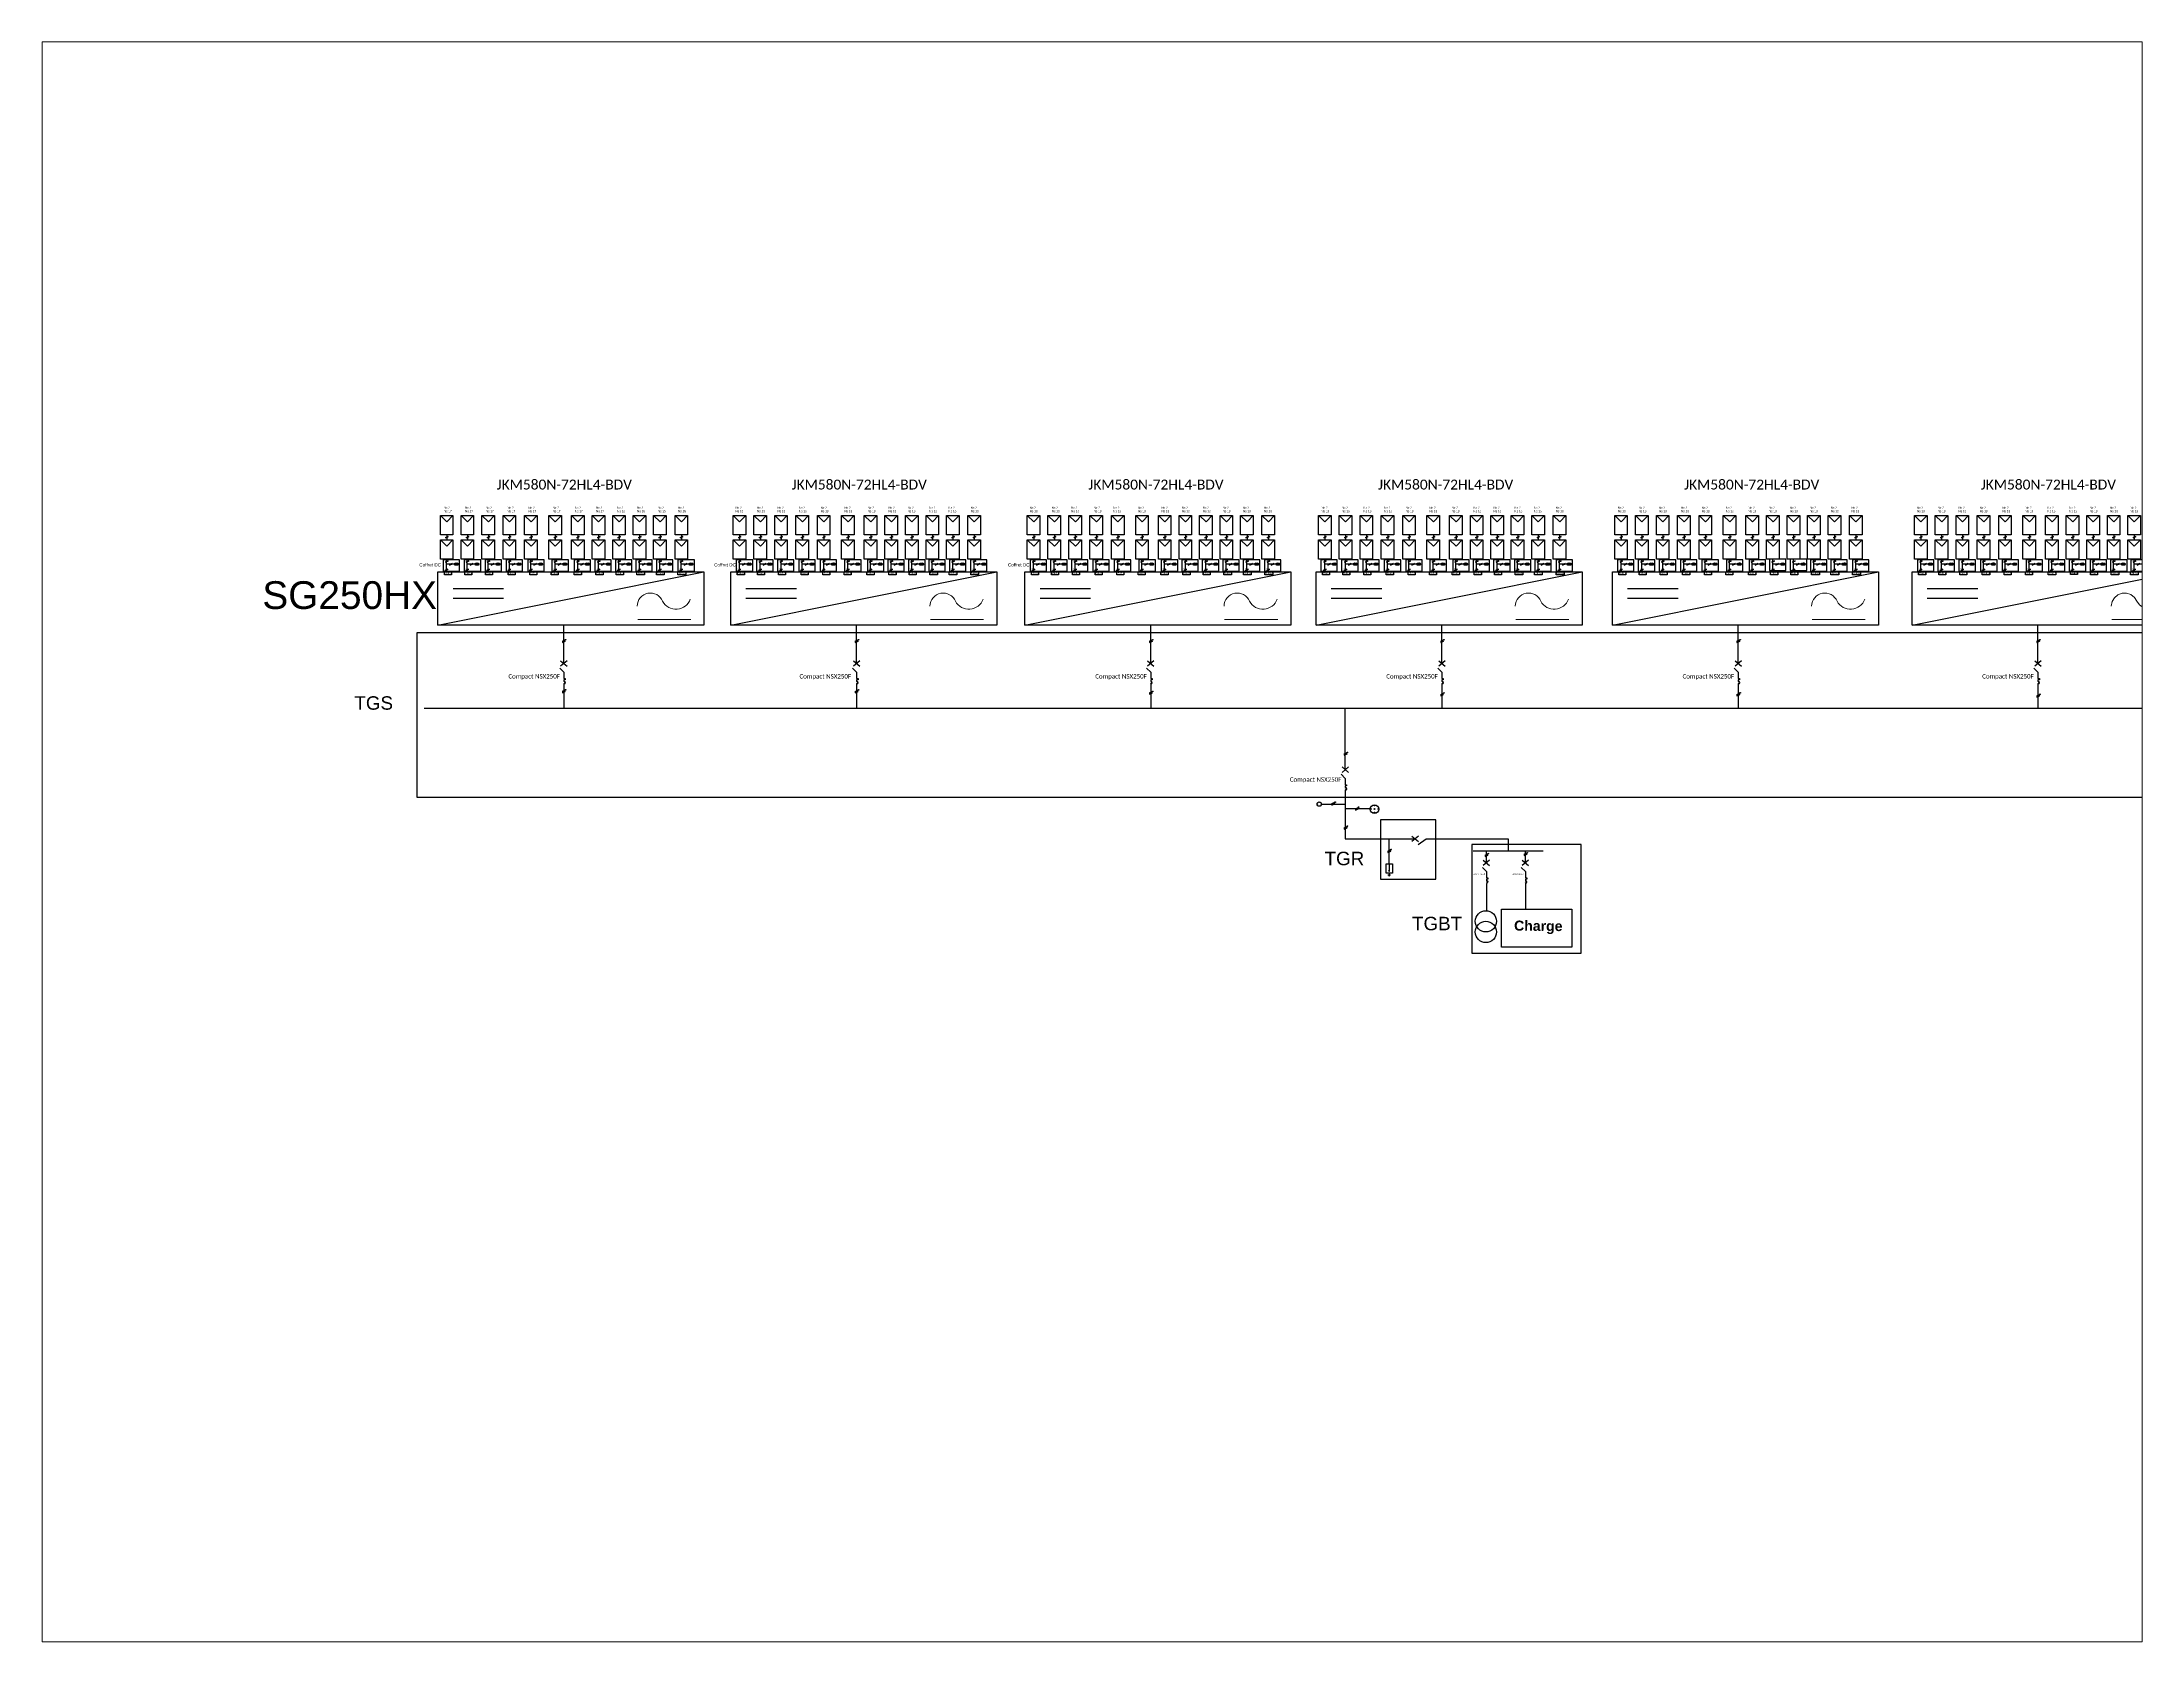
# Paper-space layout 'Présentation1' of a CAD drawing. Header units: inches. Extents: x 1.05 to 9.45, y 0.8 to 7.2.
# The model-space entities are those that its viewports show. They can reach past a viewport. Long polylines and large blocks are cut down to what shows.
import ezdxf

# ---------------------------------------------------------------- set-up
doc = ezdxf.new("R2010")
doc.units = ezdxf.units.IN
doc.header["$MEASUREMENT"] = 0
doc.linetypes.add('ACAD_ISO02W100', pattern=[15, 12, -3])
doc.layers.add('PDF2_Geometry', color=7, linetype='Continuous', true_color=0x2676ba)
doc.layers.add('PDF2_Text', color=7, linetype='Continuous')
doc.styles.add('PDF Arial Bold', font='arialbd.ttf')
doc.styles.get("Standard").update_dxf_attribs({"font": 'arial.ttf'})

msp = doc.modelspace()

# ---------------------------------------------------------------- linework, layer by layer
for p, q in [((13918, 18683), (14091, 18518)), ((14091, 18518), (14254, 18683)), ((14473, 18683), (14647, 18518)), ((14647, 18518), (14809, 18683)), ((15034, 18683), (15208, 18518)), ((15208, 18518), (15371, 18683)), ((15601, 18683), (15775, 18518)), ((15775, 18518), (15938, 18683)), ((16178, 18683), (16352, 18518)), ((16352, 18518), (16514, 18683)), ((16828, 18683), (17002, 18518)), ((17002, 18518), (17164, 18683)), ((17436, 18683), (17610, 18518)), ((17610, 18518), (17772, 18683)), ((17991, 18683), (18165, 18518)), ((18165, 18518), (18328, 18683)), ((18541, 18683), (18715, 18518)), ((18715, 18518), (18877, 18683)), ((19091, 18683), (19265, 18518)), ((19265, 18518), (19427, 18683)), ((19640, 18683), (19814, 18518)), ((19814, 18518), (19977, 18683)), ((20213, 18683), (20387, 18518)), ((20387, 18518), (20550, 18683)), ((21773, 18683), (21947, 18518)), ((21947, 18518), (22109, 18683)), ((22328, 18683), (22502, 18518)), ((22502, 18518), (22664, 18683)), ((22890, 18683), (23063, 18518)), ((23063, 18518), (23226, 18683)), ((23457, 18683), (23631, 18518)), ((23631, 18518), (23793, 18683)), ((24033, 18683), (24207, 18518)), ((24207, 18518), (24370, 18683)), ((24683, 18683), (24857, 18518)), ((24857, 18518), (25020, 18683)), ((25291, 18683), (25465, 18518)), ((25465, 18518), (25627, 18683)), ((25846, 18683), (26020, 18518)), ((26020, 18518), (26183, 18683)), ((26396, 18683), (26570, 18518)), ((26570, 18518), (26732, 18683)), ((26946, 18683), (27120, 18518)), ((27120, 18518), (27282, 18683)), ((27496, 18683), (27670, 18518)), ((27670, 18518), (27832, 18683)), ((28069, 18683), (28242, 18518)), ((28242, 18518), (28405, 18683)), ((29661, 18683), (29835, 18518)), ((29835, 18518), (29997, 18683)), ((30217, 18683), (30390, 18518)), ((30390, 18518), (30553, 18683)), ((30778, 18683), (30952, 18518)), ((30952, 18518), (31114, 18683)), ((31345, 18683), (31519, 18518)), ((31519, 18518), (31681, 18683)), ((31922, 18683), (32096, 18518)), ((32096, 18518), (32258, 18683)), ((32572, 18683), (32746, 18518)), ((32746, 18518), (32908, 18683)), ((33179, 18683), (33353, 18518)), ((33353, 18518), (33516, 18683)), ((33735, 18683), (33909, 18518)), ((33909, 18518), (34071, 18683)), ((34285, 18683), (34458, 18518)), ((34458, 18518), (34621, 18683)), ((34834, 18683), (35008, 18518)), ((35008, 18518), (35171, 18683)), ((35384, 18683), (35558, 18518)), ((35558, 18518), (35720, 18683)), ((35957, 18683), (36131, 18518)), ((36131, 18518), (36293, 18683)), ((37474, 18683), (37648, 18518)), ((37648, 18518), (37810, 18683)), ((38029, 18683), (38203, 18518)), ((38203, 18518), (38366, 18683)), ((38591, 18683), (38765, 18518)), ((38765, 18518), (38927, 18683)), ((39158, 18683), (39332, 18518)), ((39332, 18518), (39494, 18683)), ((39735, 18683), (39909, 18518)), ((39909, 18518), (40071, 18683)), ((40385, 18683), (40559, 18518)), ((40559, 18518), (40721, 18683)), ((40992, 18683), (41166, 18518)), ((41166, 18518), (41328, 18683)), ((41548, 18683), (41722, 18518)), ((41722, 18518), (41884, 18683)), ((42097, 18683), (42271, 18518)), ((42271, 18518), (42434, 18683)), ((42647, 18683), (42821, 18518)), ((42821, 18518), (42983, 18683)), ((43197, 18683), (43371, 18518)), ((43371, 18518), (43533, 18683)), ((43770, 18683), (43944, 18518)), ((43944, 18518), (44106, 18683)), ((45422, 18683), (45596, 18518)), ((45596, 18518), (45759, 18683)), ((45978, 18683), (46152, 18518)), ((46152, 18518), (46314, 18683)), ((46539, 18683), (46713, 18518)), ((46713, 18518), (46876, 18683)), ((47106, 18683), (47280, 18518)), ((47280, 18518), (47443, 18683)), ((47683, 18683), (47857, 18518)), ((47857, 18518), (48019, 18683)), ((48333, 18683), (48507, 18518)), ((48507, 18518), (48669, 18683)), ((48941, 18683), (49115, 18518)), ((49115, 18518), (49277, 18683)), ((49496, 18683), (49670, 18518)), ((49670, 18518), (49833, 18683)), ((50046, 18683), (50220, 18518)), ((50220, 18518), (50382, 18683)), ((50596, 18683), (50770, 18518)), ((50770, 18518), (50932, 18683)), ((51145, 18683), (51319, 18518)), ((51319, 18518), (51482, 18683)), ((51718, 18683), (51892, 18518)), ((51892, 18518), (52055, 18683)), ((53461, 18683), (53635, 18518)), ((53635, 18518), (53798, 18683)), ((54017, 18683), (54191, 18518)), ((54191, 18518), (54353, 18683)), ((54578, 18683), (54752, 18518)), ((54752, 18518), (54914, 18683)), ((55145, 18683), (55319, 18518)), ((55319, 18518), (55482, 18683)), ((55722, 18683), (55896, 18518)), ((55896, 18518), (56058, 18683)), ((56372, 18683), (56546, 18518)), ((56546, 18518), (56708, 18683)), ((56980, 18683), (57154, 18518)), ((57154, 18518), (57316, 18683)), ((57535, 18683), (57709, 18518)), ((57709, 18518), (57871, 18683)), ((58085, 18683), (58259, 18518)), ((58259, 18518), (58421, 18683)), ((58635, 18683), (58809, 18518)), ((58809, 18518), (58971, 18683)), ((59184, 18683), (59358, 18518)), ((59358, 18518), (59521, 18683)), ((59757, 18683), (59931, 18518)), ((13918, 18027), (14091, 17862)), ((14059, 18098), (14137, 18134)), ((14059, 18087), (14137, 18123)), ((14091, 17862), (14254, 18027)), ((14100, 18027), (14100, 18170)), ((14473, 18027), (14647, 17862)), ((14614, 18098), (14693, 18134)), ((14614, 18087), (14693, 18123)), ((14647, 17862), (14809, 18027)), ((14655, 18027), (14655, 18170)), ((15034, 18027), (15208, 17862)), ((15175, 18098), (15254, 18134)), ((15175, 18087), (15254, 18123)), ((15208, 17862), (15371, 18027)), ((15217, 18027), (15217, 18170)), ((15601, 18027), (15775, 17862)), ((15743, 18098), (15821, 18134)), ((15743, 18087), (15821, 18123)), ((15775, 17862), (15938, 18027)), ((15784, 18027), (15784, 18170)), ((16178, 18027), (16352, 17862)), ((16319, 18098), (16398, 18134)), ((16319, 18087), (16398, 18123)), ((16352, 17862), (16514, 18027)), ((16361, 18027), (16361, 18170)), ((16828, 18027), (17002, 17862)), ((16969, 18098), (17048, 18134)), ((16969, 18087), (17048, 18123)), ((17002, 17862), (17164, 18027)), ((17010, 18027), (17010, 18170)), ((17436, 18027), (17610, 17862)), ((17577, 18098), (17655, 18134)), ((17577, 18087), (17655, 18123)), ((17610, 17862), (17772, 18027)), ((17618, 18027), (17618, 18170)), ((17991, 18027), (18165, 17862)), ((18132, 18098), (18211, 18134)), ((18132, 18087), (18211, 18123)), ((18165, 17862), (18328, 18027)), ((18174, 18027), (18174, 18170)), ((18541, 18027), (18715, 17862)), ((18682, 18098), (18761, 18134)), ((18682, 18087), (18761, 18123)), ((18715, 17862), (18877, 18027)), ((18723, 18027), (18723, 18170)), ((19091, 18027), (19265, 17862)), ((19232, 18098), (19310, 18134)), ((19232, 18087), (19310, 18123)), ((19265, 17862), (19427, 18027)), ((19273, 18027), (19273, 18170)), ((19640, 18027), (19814, 17862)), ((19782, 18098), (19860, 18134)), ((19782, 18087), (19860, 18123)), ((19814, 17862), (19977, 18027)), ((19823, 18027), (19823, 18170)), ((20213, 18027), (20387, 17862)), ((20354, 18098), (20433, 18134)), ((20354, 18087), (20433, 18123)), ((20387, 17862), (20550, 18027)), ((20396, 18027), (20396, 18170)), ((21773, 18027), (21947, 17862)), ((21914, 18098), (21992, 18134)), ((21914, 18087), (21992, 18123)), ((21947, 17862), (22109, 18027)), ((21955, 18027), (21955, 18170)), ((22328, 18027), (22502, 17862)), ((22469, 18098), (22548, 18134)), ((22469, 18087), (22548, 18123)), ((22502, 17862), (22664, 18027)), ((22511, 18027), (22511, 18170)), ((22890, 18027), (23063, 17862)), ((23031, 18098), (23109, 18134)), ((23031, 18087), (23109, 18123)), ((23063, 17862), (23226, 18027)), ((23072, 18027), (23072, 18170)), ((23457, 18027), (23631, 17862)), ((23598, 18098), (23676, 18134)), ((23598, 18087), (23676, 18123)), ((23631, 17862), (23793, 18027)), ((23639, 18027), (23639, 18170)), ((24033, 18027), (24207, 17862)), ((24175, 18098), (24253, 18134)), ((24175, 18087), (24253, 18123)), ((24207, 17862), (24370, 18027)), ((24216, 18027), (24216, 18170)), ((24683, 18027), (24857, 17862)), ((24824, 18098), (24903, 18134)), ((24824, 18087), (24903, 18123)), ((24857, 17862), (25020, 18027)), ((24866, 18027), (24866, 18170)), ((25291, 18027), (25465, 17862)), ((25432, 18098), (25510, 18134)), ((25432, 18087), (25510, 18123)), ((25465, 17862), (25627, 18027)), ((25473, 18027), (25473, 18170)), ((25846, 18027), (26020, 17862)), ((25988, 18098), (26066, 18134)), ((25988, 18087), (26066, 18123)), ((26020, 17862), (26183, 18027)), ((26029, 18027), (26029, 18170)), ((26396, 18027), (26570, 17862)), ((26537, 18098), (26616, 18134)), ((26537, 18087), (26616, 18123)), ((26570, 17862), (26732, 18027)), ((26579, 18027), (26579, 18170)), ((26946, 18027), (27120, 17862)), ((27087, 18098), (27165, 18134)), ((27087, 18087), (27165, 18123)), ((27120, 17862), (27282, 18027)), ((27128, 18027), (27128, 18170)), ((27496, 18027), (27670, 17862)), ((27637, 18098), (27715, 18134)), ((27637, 18087), (27715, 18123)), ((27670, 17862), (27832, 18027)), ((27678, 18027), (27678, 18170)), ((28069, 18027), (28242, 17862)), ((28210, 18098), (28288, 18134)), ((28210, 18087), (28288, 18123)), ((28242, 17862), (28405, 18027)), ((28251, 18027), (28251, 18170)), ((29661, 18027), (29835, 17862)), ((29802, 18098), (29881, 18134)), ((29802, 18087), (29881, 18123)), ((29835, 17862), (29997, 18027)), ((29843, 18027), (29843, 18170)), ((30217, 18027), (30390, 17862)), ((30358, 18098), (30436, 18134)), ((30358, 18087), (30436, 18123)), ((30390, 17862), (30553, 18027)), ((30399, 18027), (30399, 18170)), ((30778, 18027), (30952, 17862)), ((30919, 18098), (30997, 18134)), ((30919, 18087), (30997, 18123)), ((30952, 17862), (31114, 18027)), ((30960, 18027), (30960, 18170)), ((31345, 18027), (31519, 17862)), ((31486, 18098), (31564, 18134)), ((31486, 18087), (31564, 18123)), ((31519, 17862), (31681, 18027)), ((31527, 18027), (31527, 18170)), ((31922, 18027), (32096, 17862)), ((32063, 18098), (32141, 18134)), ((32063, 18087), (32141, 18123)), ((32096, 17862), (32258, 18027)), ((32104, 18027), (32104, 18170)), ((32572, 18027), (32746, 17862)), ((32713, 18098), (32791, 18134)), ((32713, 18087), (32791, 18123)), ((32746, 17862), (32908, 18027)), ((32754, 18027), (32754, 18170)), ((33179, 18027), (33353, 17862)), ((33320, 18098), (33399, 18134)), ((33320, 18087), (33399, 18123)), ((33353, 17862), (33516, 18027)), ((33362, 18027), (33362, 18170)), ((33735, 18027), (33909, 17862)), ((33876, 18098), (33954, 18134)), ((33876, 18087), (33954, 18123)), ((33909, 17862), (34071, 18027)), ((33917, 18027), (33917, 18170)), ((34285, 18027), (34458, 17862)), ((34426, 18098), (34504, 18134)), ((34426, 18087), (34504, 18123)), ((34458, 17862), (34621, 18027)), ((34467, 18027), (34467, 18170)), ((34834, 18027), (35008, 17862)), ((34975, 18098), (35054, 18134)), ((34975, 18087), (35054, 18123)), ((35008, 17862), (35171, 18027)), ((35017, 18027), (35017, 18170)), ((35384, 18027), (35558, 17862)), ((35525, 18098), (35604, 18134)), ((35525, 18087), (35604, 18123)), ((35558, 17862), (35720, 18027)), ((35566, 18027), (35566, 18170)), ((35957, 18027), (36131, 17862)), ((36098, 18098), (36176, 18134)), ((36098, 18087), (36176, 18123)), ((36131, 17862), (36293, 18027)), ((36139, 18027), (36139, 18170)), ((37474, 18027), (37648, 17862)), ((37615, 18098), (37693, 18134)), ((37615, 18087), (37693, 18123)), ((37648, 17862), (37810, 18027)), ((37656, 18027), (37656, 18170)), ((38029, 18027), (38203, 17862)), ((38171, 18098), (38249, 18134)), ((38171, 18087), (38249, 18123)), ((38203, 17862), (38366, 18027)), ((38212, 18027), (38212, 18170)), ((38591, 18027), (38765, 17862)), ((38732, 18098), (38810, 18134)), ((38732, 18087), (38810, 18123)), ((38765, 17862), (38927, 18027)), ((38773, 18027), (38773, 18170)), ((39158, 18027), (39332, 17862)), ((39299, 18098), (39377, 18134)), ((39299, 18087), (39377, 18123)), ((39332, 17862), (39494, 18027)), ((39340, 18027), (39340, 18170)), ((39735, 18027), (39909, 17862)), ((39876, 18098), (39954, 18134)), ((39876, 18087), (39954, 18123)), ((39909, 17862), (40071, 18027)), ((39917, 18027), (39917, 18170)), ((40385, 18027), (40559, 17862)), ((40526, 18098), (40604, 18134)), ((40526, 18087), (40604, 18123)), ((40559, 17862), (40721, 18027)), ((40567, 18027), (40567, 18170)), ((40992, 18027), (41166, 17862)), ((41133, 18098), (41212, 18134)), ((41133, 18087), (41212, 18123)), ((41166, 17862), (41328, 18027)), ((41174, 18027), (41174, 18170)), ((41548, 18027), (41722, 17862)), ((41689, 18098), (41767, 18134)), ((41689, 18087), (41767, 18123)), ((41722, 17862), (41884, 18027)), ((41730, 18027), (41730, 18170)), ((42097, 18027), (42271, 17862)), ((42239, 18098), (42317, 18134)), ((42239, 18087), (42317, 18123)), ((42271, 17862), (42434, 18027)), ((42280, 18027), (42280, 18170)), ((42647, 18027), (42821, 17862)), ((42788, 18098), (42867, 18134)), ((42788, 18087), (42867, 18123)), ((42821, 17862), (42983, 18027)), ((42829, 18027), (42829, 18170)), ((43197, 18027), (43371, 17862)), ((43338, 18098), (43416, 18134)), ((43338, 18087), (43416, 18123)), ((43371, 17862), (43533, 18027)), ((43379, 18027), (43379, 18170)), ((43770, 18027), (43944, 17862)), ((43911, 18098), (43989, 18134)), ((43911, 18087), (43989, 18123)), ((43944, 17862), (44106, 18027)), ((43952, 18027), (43952, 18170)), ((45422, 18027), (45596, 17862)), ((45564, 18098), (45642, 18134)), ((45564, 18087), (45642, 18123)), ((45596, 17862), (45759, 18027)), ((45605, 18027), (45605, 18170)), ((45978, 18027), (46152, 17862)), ((46119, 18098), (46198, 18134)), ((46119, 18087), (46198, 18123)), ((46152, 17862), (46314, 18027)), ((46160, 18027), (46160, 18170)), ((46539, 18027), (46713, 17862)), ((46680, 18098), (46759, 18134)), ((46680, 18087), (46759, 18123)), ((46713, 17862), (46876, 18027)), ((46722, 18027), (46722, 18170)), ((47106, 18027), (47280, 17862)), ((47247, 18098), (47326, 18134)), ((47247, 18087), (47326, 18123)), ((47280, 17862), (47443, 18027)), ((47289, 18027), (47289, 18170)), ((47683, 18027), (47857, 17862)), ((47824, 18098), (47903, 18134)), ((47824, 18087), (47903, 18123)), ((47857, 17862), (48019, 18027)), ((47866, 18027), (47866, 18170)), ((48333, 18027), (48507, 17862)), ((48474, 18098), (48553, 18134)), ((48474, 18087), (48553, 18123)), ((48507, 17862), (48669, 18027)), ((48515, 18027), (48515, 18170)), ((48941, 18027), (49115, 17862)), ((49082, 18098), (49160, 18134)), ((49082, 18087), (49160, 18123)), ((49115, 17862), (49277, 18027)), ((49123, 18027), (49123, 18170)), ((49496, 18027), (49670, 17862)), ((49637, 18098), (49716, 18134)), ((49637, 18087), (49716, 18123)), ((49670, 17862), (49833, 18027)), ((49679, 18027), (49679, 18170)), ((50046, 18027), (50220, 17862)), ((50187, 18098), (50266, 18134)), ((50187, 18087), (50266, 18123)), ((50220, 17862), (50382, 18027)), ((50228, 18027), (50228, 18170)), ((50596, 18027), (50770, 17862)), ((50737, 18098), (50815, 18134)), ((50737, 18087), (50815, 18123)), ((50770, 17862), (50932, 18027)), ((50778, 18027), (50778, 18170)), ((51145, 18027), (51319, 17862)), ((51287, 18098), (51365, 18134)), ((51287, 18087), (51365, 18123)), ((51319, 17862), (51482, 18027)), ((51328, 18027), (51328, 18170)), ((51718, 18027), (51892, 17862)), ((51859, 18098), (51938, 18134)), ((51859, 18087), (51938, 18123)), ((51892, 17862), (52055, 18027)), ((51901, 18027), (51901, 18170)), ((53461, 18027), (53635, 17862)), ((53602, 18098), (53681, 18134)), ((53602, 18087), (53681, 18123)), ((53635, 17862), (53798, 18027)), ((53644, 18027), (53644, 18170)), ((54017, 18027), (54191, 17862)), ((54158, 18098), (54236, 18134)), ((54158, 18087), (54236, 18123)), ((54191, 17862), (54353, 18027)), ((54199, 18027), (54199, 18170)), ((54578, 18027), (54752, 17862)), ((54719, 18098), (54798, 18134)), ((54719, 18087), (54798, 18123)), ((54752, 17862), (54914, 18027)), ((54760, 18027), (54760, 18170)), ((55145, 18027), (55319, 17862)), ((55286, 18098), (55365, 18134)), ((55286, 18087), (55365, 18123)), ((55319, 17862), (55482, 18027)), ((55328, 18027), (55328, 18170)), ((55722, 18027), (55896, 17862)), ((55863, 18098), (55942, 18134)), ((55863, 18087), (55942, 18123)), ((55896, 17862), (56058, 18027)), ((55904, 18027), (55904, 18170)), ((56372, 18027), (56546, 17862)), ((56513, 18098), (56592, 18134)), ((56513, 18087), (56592, 18123)), ((56546, 17862), (56708, 18027)), ((56554, 18027), (56554, 18170)), ((56980, 18027), (57154, 17862)), ((57121, 18098), (57199, 18134)), ((57121, 18087), (57199, 18123)), ((57154, 17862), (57316, 18027)), ((57162, 18027), (57162, 18170)), ((57535, 18027), (57709, 17862)), ((57676, 18098), (57755, 18134)), ((57676, 18087), (57755, 18123)), ((57709, 17862), (57871, 18027)), ((57717, 18027), (57717, 18170)), ((58085, 18027), (58259, 17862)), ((58226, 18098), (58304, 18134)), ((58226, 18087), (58304, 18123)), ((58259, 17862), (58421, 18027)), ((58267, 18027), (58267, 18170)), ((58635, 18027), (58809, 17862)), ((58776, 18098), (58854, 18134)), ((58776, 18087), (58854, 18123)), ((58809, 17862), (58971, 18027)), ((58817, 18027), (58817, 18170)), ((59184, 18027), (59358, 17862)), ((59325, 18098), (59404, 18134)), ((59325, 18087), (59404, 18123)), ((59358, 17862), (59521, 18027)), ((59367, 18027), (59367, 18170)), ((59757, 18027), (59931, 17862)), ((14059, 17443), (14137, 17479)), ((14059, 17432), (14137, 17468)), ((14085, 17253), (14085, 17514)), ((14614, 17443), (14693, 17479)), ((14614, 17432), (14693, 17468)), ((14641, 17253), (14641, 17514)), ((15175, 17443), (15254, 17479)), ((15175, 17432), (15254, 17468)), ((15202, 17253), (15202, 17514)), ((15743, 17443), (15821, 17479)), ((15743, 17432), (15821, 17468)), ((15769, 17253), (15769, 17514)), ((16319, 17443), (16398, 17479)), ((16319, 17432), (16398, 17468)), ((16346, 17253), (16346, 17514)), ((16969, 17443), (17048, 17479)), ((16969, 17432), (17048, 17468)), ((16996, 17253), (16996, 17514)), ((17577, 17443), (17655, 17479)), ((17577, 17432), (17655, 17468)), ((17603, 17253), (17603, 17514)), ((18132, 17443), (18211, 17479)), ((18132, 17432), (18211, 17468)), ((18159, 17253), (18159, 17514)), ((18682, 17443), (18761, 17479)), ((18682, 17432), (18761, 17468)), ((18709, 17253), (18709, 17514)), ((19232, 17443), (19310, 17479)), ((19232, 17432), (19310, 17468)), ((19258, 17253), (19258, 17514)), ((19782, 17443), (19860, 17479)), ((19782, 17432), (19860, 17468)), ((19808, 17253), (19808, 17514)), ((20354, 17443), (20433, 17479)), ((20354, 17432), (20433, 17468)), ((20381, 17253), (20381, 17514)), ((21914, 17443), (21992, 17479)), ((21914, 17432), (21992, 17468)), ((21940, 17253), (21940, 17514)), ((22469, 17443), (22548, 17479)), ((22469, 17432), (22548, 17468)), ((22496, 17253), (22496, 17514)), ((23031, 17443), (23109, 17479)), ((23031, 17432), (23109, 17468)), ((23057, 17253), (23057, 17514)), ((23598, 17443), (23676, 17479)), ((23598, 17432), (23676, 17468)), ((23624, 17253), (23624, 17514)), ((24175, 17443), (24253, 17479)), ((24175, 17432), (24253, 17468)), ((24201, 17253), (24201, 17514)), ((24824, 17443), (24903, 17479)), ((24824, 17432), (24903, 17468)), ((24851, 17253), (24851, 17514)), ((25432, 17443), (25510, 17479)), ((25432, 17432), (25510, 17468)), ((25459, 17253), (25459, 17514)), ((25988, 17443), (26066, 17479)), ((25988, 17432), (26066, 17468)), ((26014, 17253), (26014, 17514)), ((26537, 17443), (26616, 17479)), ((26537, 17432), (26616, 17468)), ((26564, 17253), (26564, 17514)), ((27087, 17443), (27165, 17479)), ((27087, 17432), (27165, 17468)), ((27114, 17253), (27114, 17514)), ((27637, 17443), (27715, 17479)), ((27637, 17432), (27715, 17468)), ((27663, 17253), (27663, 17514)), ((28210, 17443), (28288, 17479)), ((28210, 17432), (28288, 17468)), ((28236, 17253), (28236, 17514)), ((29802, 17443), (29881, 17479)), ((29802, 17432), (29881, 17468)), ((29829, 17253), (29829, 17514)), ((30358, 17443), (30436, 17479)), ((30358, 17432), (30436, 17468)), ((30384, 17253), (30384, 17514)), ((30919, 17443), (30997, 17479)), ((30919, 17432), (30997, 17468)), ((30946, 17253), (30946, 17514)), ((31486, 17443), (31564, 17479)), ((31486, 17432), (31564, 17468)), ((31513, 17253), (31513, 17514)), ((32063, 17443), (32141, 17479)), ((32063, 17432), (32141, 17468)), ((32089, 17253), (32089, 17514)), ((32713, 17443), (32791, 17479)), ((32713, 17432), (32791, 17468)), ((32739, 17253), (32739, 17514)), ((33320, 17443), (33399, 17479)), ((33320, 17432), (33399, 17468)), ((33347, 17253), (33347, 17514)), ((33876, 17443), (33954, 17479)), ((33876, 17432), (33954, 17468)), ((33903, 17253), (33903, 17514)), ((34426, 17443), (34504, 17479)), ((34426, 17432), (34504, 17468)), ((34452, 17253), (34452, 17514)), ((34975, 17443), (35054, 17479)), ((34975, 17432), (35054, 17468)), ((35002, 17253), (35002, 17514)), ((35525, 17443), (35604, 17479)), ((35525, 17432), (35604, 17468)), ((35552, 17253), (35552, 17514)), ((36098, 17443), (36176, 17479)), ((36098, 17432), (36176, 17468)), ((36125, 17253), (36125, 17514)), ((37615, 17443), (37693, 17479)), ((37615, 17432), (37693, 17468)), ((37642, 17253), (37642, 17514)), ((38171, 17443), (38249, 17479)), ((38171, 17432), (38249, 17468)), ((38197, 17253), (38197, 17514)), ((38732, 17443), (38810, 17479)), ((38732, 17432), (38810, 17468)), ((38758, 17253), (38758, 17514)), ((39299, 17443), (39377, 17479)), ((39299, 17432), (39377, 17468)), ((39326, 17253), (39326, 17514)), ((39876, 17443), (39954, 17479)), ((39876, 17432), (39954, 17468)), ((39902, 17253), (39902, 17514)), ((40526, 17443), (40604, 17479)), ((40526, 17432), (40604, 17468)), ((40552, 17253), (40552, 17514)), ((41133, 17443), (41212, 17479)), ((41133, 17432), (41212, 17468)), ((41160, 17253), (41160, 17514)), ((41689, 17443), (41767, 17479)), ((41689, 17432), (41767, 17468)), ((41715, 17253), (41715, 17514)), ((42239, 17443), (42317, 17479)), ((42239, 17432), (42317, 17468)), ((42265, 17253), (42265, 17514)), ((42788, 17443), (42867, 17479)), ((42788, 17432), (42867, 17468)), ((42815, 17253), (42815, 17514)), ((43338, 17443), (43416, 17479)), ((43338, 17432), (43416, 17468)), ((43365, 17253), (43365, 17514)), ((43911, 17443), (43989, 17479)), ((43911, 17432), (43989, 17468)), ((43937, 17253), (43937, 17514)), ((45564, 17443), (45642, 17479)), ((45564, 17432), (45642, 17468)), ((45590, 17253), (45590, 17514)), ((46119, 17443), (46198, 17479)), ((46119, 17432), (46198, 17468)), ((46146, 17253), (46146, 17514)), ((46680, 17443), (46759, 17479)), ((46680, 17432), (46759, 17468)), ((46707, 17253), (46707, 17514)), ((47247, 17443), (47326, 17479)), ((47247, 17432), (47326, 17468)), ((47274, 17253), (47274, 17514)), ((47824, 17443), (47903, 17479)), ((47824, 17432), (47903, 17468)), ((47851, 17253), (47851, 17514)), ((48474, 17443), (48553, 17479)), ((48474, 17432), (48553, 17468)), ((48501, 17253), (48501, 17514)), ((49082, 17443), (49160, 17479)), ((49082, 17432), (49160, 17468)), ((49108, 17253), (49108, 17514)), ((49637, 17443), (49716, 17479)), ((49637, 17432), (49716, 17468)), ((49664, 17253), (49664, 17514)), ((50187, 17443), (50266, 17479)), ((50187, 17432), (50266, 17468)), ((50214, 17253), (50214, 17514)), ((50737, 17443), (50815, 17479)), ((50737, 17432), (50815, 17468)), ((50763, 17253), (50763, 17514)), ((51287, 17443), (51365, 17479)), ((51287, 17432), (51365, 17468)), ((51313, 17253), (51313, 17514)), ((51859, 17443), (51938, 17479)), ((51859, 17432), (51938, 17468)), ((51886, 17253), (51886, 17514)), ((53602, 17443), (53681, 17479)), ((53602, 17432), (53681, 17468)), ((53629, 17253), (53629, 17514)), ((54158, 17443), (54236, 17479)), ((54158, 17432), (54236, 17468)), ((54185, 17253), (54185, 17514)), ((54719, 17443), (54798, 17479)), ((54719, 17432), (54798, 17468)), ((54746, 17253), (54746, 17514)), ((55286, 17443), (55365, 17479)), ((55286, 17432), (55365, 17468)), ((55313, 17253), (55313, 17514)), ((55863, 17443), (55942, 17479)), ((55863, 17432), (55942, 17468)), ((55890, 17253), (55890, 17514)), ((56513, 17443), (56592, 17479)), ((56513, 17432), (56592, 17468)), ((56540, 17253), (56540, 17514)), ((57121, 17443), (57199, 17479)), ((57121, 17432), (57199, 17468)), ((57147, 17253), (57147, 17514)), ((57676, 17443), (57755, 17479)), ((57676, 17432), (57755, 17468)), ((57703, 17253), (57703, 17514)), ((58226, 17443), (58304, 17479)), ((58226, 17432), (58304, 17468)), ((58253, 17253), (58253, 17514)), ((58776, 17443), (58854, 17479)), ((58776, 17432), (58854, 17468)), ((58802, 17253), (58802, 17514)), ((59325, 17443), (59404, 17479)), ((59325, 17432), (59404, 17468)), ((59352, 17253), (59352, 17514)), ((13853, 15743), (20989, 17173)), ((14050, 17217), (14128, 17254)), ((14050, 17207), (14128, 17243)), ((14082, 17249), (14085, 17246)), ((14306, 17380), (14085, 17380)), ((14085, 17246), (14085, 17173)), ((14165, 17365), (14243, 17402)), ((14165, 17355), (14243, 17391)), ((14605, 17217), (14684, 17254)), ((14605, 17207), (14684, 17243)), ((14638, 17249), (14641, 17246)), ((14861, 17380), (14641, 17380)), ((14641, 17246), (14641, 17173)), ((14721, 17365), (14799, 17402)), ((14721, 17355), (14799, 17391)), ((15167, 17217), (15245, 17254)), ((15167, 17207), (15245, 17243)), ((15199, 17249), (15202, 17246)), ((15423, 17380), (15202, 17380)), ((15202, 17246), (15202, 17173)), ((15282, 17365), (15360, 17402)), ((15282, 17355), (15360, 17391)), ((15734, 17217), (15812, 17254)), ((15734, 17207), (15812, 17243)), ((15766, 17249), (15769, 17246)), ((15990, 17380), (15769, 17380)), ((15769, 17246), (15769, 17173)), ((15849, 17365), (15927, 17402)), ((15849, 17355), (15927, 17391)), ((16311, 17217), (16389, 17254)), ((16311, 17207), (16389, 17243)), ((16343, 17249), (16346, 17246)), ((16567, 17380), (16346, 17380)), ((16346, 17246), (16346, 17173)), ((16426, 17365), (16504, 17402)), ((16426, 17355), (16504, 17391)), ((16961, 17217), (17039, 17254)), ((16961, 17207), (17039, 17243)), ((16993, 17249), (16996, 17246)), ((17216, 17380), (16996, 17380)), ((16996, 17246), (16996, 17173)), ((17076, 17365), (17154, 17402)), ((17076, 17355), (17154, 17391)), ((17568, 17217), (17647, 17254)), ((17568, 17207), (17647, 17243)), ((17601, 17249), (17603, 17246)), ((17824, 17380), (17603, 17380)), ((17603, 17246), (17603, 17173)), ((17683, 17365), (17762, 17402)), ((17683, 17355), (17762, 17391)), ((18124, 17217), (18202, 17254)), ((18124, 17207), (18202, 17243)), ((18156, 17249), (18159, 17246)), ((18380, 17380), (18159, 17380)), ((18159, 17246), (18159, 17173)), ((18239, 17365), (18317, 17402)), ((18239, 17355), (18317, 17391)), ((18673, 17217), (18752, 17254)), ((18673, 17207), (18752, 17243)), ((18706, 17249), (18709, 17246)), ((18929, 17380), (18709, 17380)), ((18709, 17246), (18709, 17173)), ((18789, 17365), (18867, 17402)), ((18789, 17355), (18867, 17391)), ((19223, 17217), (19302, 17254)), ((19223, 17207), (19302, 17243)), ((19256, 17249), (19258, 17246)), ((19479, 17380), (19258, 17380)), ((19258, 17246), (19258, 17173)), ((19338, 17365), (19417, 17402)), ((19338, 17355), (19417, 17391)), ((19773, 17217), (19851, 17254)), ((19773, 17207), (19851, 17243)), ((19805, 17249), (19808, 17246)), ((20029, 17380), (19808, 17380)), ((19808, 17246), (19808, 17173)), ((19888, 17365), (19966, 17402)), ((19888, 17355), (19966, 17391)), ((20346, 17217), (20424, 17254)), ((20346, 17207), (20424, 17243)), ((20378, 17249), (20381, 17246)), ((20602, 17380), (20381, 17380)), ((20381, 17246), (20381, 17173)), ((20461, 17365), (20539, 17402)), ((20461, 17355), (20539, 17391)), ((20989, 17173), (20989, 15743)), ((21708, 15743), (28844, 17173)), ((21905, 17217), (21983, 17254)), ((21905, 17207), (21983, 17243)), ((21938, 17249), (21940, 17246)), ((22161, 17380), (21940, 17380)), ((21940, 17246), (21940, 17173)), ((22020, 17365), (22099, 17402)), ((22020, 17355), (22099, 17391)), ((22461, 17217), (22539, 17254)), ((22461, 17207), (22539, 17243)), ((22493, 17249), (22496, 17246)), ((22716, 17380), (22496, 17380)), ((22496, 17246), (22496, 17173)), ((22576, 17365), (22654, 17402)), ((22576, 17355), (22654, 17391)), ((23022, 17217), (23100, 17254)), ((23022, 17207), (23100, 17243)), ((23054, 17249), (23057, 17246)), ((23278, 17380), (23057, 17380)), ((23057, 17246), (23057, 17173)), ((23137, 17365), (23215, 17402)), ((23137, 17355), (23215, 17391)), ((23589, 17217), (23667, 17254)), ((23589, 17207), (23667, 17243)), ((23621, 17249), (23624, 17246)), ((23845, 17380), (23624, 17380)), ((23624, 17246), (23624, 17173)), ((23704, 17365), (23783, 17402)), ((23704, 17355), (23783, 17391)), ((24166, 17217), (24244, 17254)), ((24166, 17207), (24244, 17243)), ((24198, 17249), (24201, 17246)), ((24422, 17380), (24201, 17380)), ((24201, 17246), (24201, 17173)), ((24281, 17365), (24359, 17402)), ((24281, 17355), (24359, 17391)), ((24816, 17217), (24894, 17254)), ((24816, 17207), (24894, 17243)), ((24848, 17249), (24851, 17246)), ((25072, 17380), (24851, 17380)), ((24851, 17246), (24851, 17173)), ((24931, 17365), (25009, 17402)), ((24931, 17355), (25009, 17391)), ((25423, 17217), (25502, 17254)), ((25423, 17207), (25502, 17243)), ((25456, 17249), (25459, 17246)), ((25679, 17380), (25459, 17380)), ((25459, 17246), (25459, 17173)), ((25538, 17365), (25617, 17402)), ((25538, 17355), (25617, 17391)), ((25979, 17217), (26057, 17254)), ((25979, 17207), (26057, 17243)), ((26011, 17249), (26014, 17246)), ((26235, 17380), (26014, 17380)), ((26014, 17246), (26014, 17173)), ((26094, 17365), (26172, 17402)), ((26094, 17355), (26172, 17391)), ((26529, 17217), (26607, 17254)), ((26529, 17207), (26607, 17243)), ((26561, 17249), (26564, 17246)), ((26784, 17380), (26564, 17380)), ((26564, 17246), (26564, 17173)), ((26644, 17365), (26722, 17402)), ((26644, 17355), (26722, 17391)), ((27078, 17217), (27157, 17254)), ((27078, 17207), (27157, 17243)), ((27111, 17249), (27114, 17246)), ((27334, 17380), (27114, 17380)), ((27114, 17246), (27114, 17173)), ((27193, 17365), (27272, 17402)), ((27193, 17355), (27272, 17391)), ((27628, 17217), (27706, 17254)), ((27628, 17207), (27706, 17243)), ((27661, 17249), (27663, 17246)), ((27884, 17380), (27663, 17380)), ((27663, 17246), (27663, 17173)), ((27743, 17365), (27822, 17402)), ((27743, 17355), (27822, 17391)), ((28201, 17217), (28279, 17254)), ((28201, 17207), (28279, 17243)), ((28233, 17249), (28236, 17246)), ((28457, 17380), (28236, 17380)), ((28236, 17246), (28236, 17173)), ((28316, 17365), (28394, 17402)), ((28316, 17355), (28394, 17391)), ((28844, 17173), (28844, 15743)), ((29596, 15743), (36732, 17173)), ((29793, 17217), (29872, 17254)), ((29793, 17207), (29872, 17243)), ((29826, 17249), (29829, 17246)), ((30049, 17380), (29829, 17380)), ((29829, 17246), (29829, 17173)), ((29909, 17365), (29987, 17402)), ((29909, 17355), (29987, 17391)), ((30349, 17217), (30427, 17254)), ((30349, 17207), (30427, 17243)), ((30381, 17249), (30384, 17246)), ((30605, 17380), (30384, 17380)), ((30384, 17246), (30384, 17173)), ((30464, 17365), (30543, 17402)), ((30464, 17355), (30543, 17391)), ((30910, 17217), (30989, 17254)), ((30910, 17207), (30989, 17243)), ((30943, 17249), (30946, 17246)), ((31166, 17380), (30946, 17380)), ((30946, 17246), (30946, 17173)), ((31025, 17365), (31104, 17402)), ((31025, 17355), (31104, 17391)), ((31477, 17217), (31556, 17254)), ((31477, 17207), (31556, 17243)), ((31510, 17249), (31513, 17246)), ((31733, 17380), (31513, 17380)), ((31513, 17246), (31513, 17173)), ((31592, 17365), (31671, 17402)), ((31592, 17355), (31671, 17391)), ((32054, 17217), (32133, 17254)), ((32054, 17207), (32133, 17243)), ((32087, 17249), (32089, 17246)), ((32310, 17380), (32089, 17380)), ((32089, 17246), (32089, 17173)), ((32169, 17365), (32248, 17402)), ((32169, 17355), (32248, 17391)), ((32704, 17217), (32782, 17254)), ((32704, 17207), (32782, 17243)), ((32737, 17249), (32739, 17246)), ((32960, 17380), (32739, 17380)), ((32739, 17246), (32739, 17173)), ((32819, 17365), (32898, 17402)), ((32819, 17355), (32898, 17391)), ((33312, 17217), (33390, 17254)), ((33312, 17207), (33390, 17243)), ((33344, 17249), (33347, 17246)), ((33568, 17380), (33347, 17380)), ((33347, 17246), (33347, 17173)), ((33427, 17365), (33505, 17402)), ((33427, 17355), (33505, 17391)), ((33867, 17217), (33946, 17254)), ((33867, 17207), (33946, 17243)), ((33900, 17249), (33903, 17246)), ((34123, 17380), (33903, 17380)), ((33903, 17246), (33903, 17173)), ((33982, 17365), (34061, 17402)), ((33982, 17355), (34061, 17391)), ((34417, 17217), (34495, 17254)), ((34417, 17207), (34495, 17243)), ((34449, 17249), (34452, 17246)), ((34673, 17380), (34452, 17380)), ((34452, 17246), (34452, 17173)), ((34532, 17365), (34611, 17402)), ((34532, 17355), (34611, 17391)), ((34967, 17217), (35045, 17254)), ((34967, 17207), (35045, 17243)), ((34999, 17249), (35002, 17246)), ((35223, 17380), (35002, 17380)), ((35002, 17246), (35002, 17173)), ((35082, 17365), (35160, 17402)), ((35082, 17355), (35160, 17391)), ((35516, 17217), (35595, 17254)), ((35516, 17207), (35595, 17243)), ((35549, 17249), (35552, 17246)), ((35772, 17380), (35552, 17380)), ((35552, 17246), (35552, 17173)), ((35632, 17365), (35710, 17402)), ((35632, 17355), (35710, 17391)), ((36089, 17217), (36168, 17254)), ((36089, 17207), (36168, 17243)), ((36122, 17249), (36125, 17246)), ((36345, 17380), (36125, 17380)), ((36125, 17246), (36125, 17173)), ((36204, 17365), (36283, 17402)), ((36204, 17355), (36283, 17391)), ((36732, 17173), (36732, 15743)), ((37409, 15743), (44545, 17173)), ((37606, 17217), (37685, 17254)), ((37606, 17207), (37685, 17243)), ((37639, 17249), (37642, 17246)), ((37862, 17380), (37642, 17380)), ((37642, 17246), (37642, 17173)), ((37721, 17365), (37800, 17402)), ((37721, 17355), (37800, 17391)), ((38162, 17217), (38240, 17254)), ((38162, 17207), (38240, 17243)), ((38194, 17249), (38197, 17246)), ((38418, 17380), (38197, 17380)), ((38197, 17246), (38197, 17173)), ((38277, 17365), (38355, 17402)), ((38277, 17355), (38355, 17391)), ((38723, 17217), (38802, 17254)), ((38723, 17207), (38802, 17243)), ((38756, 17249), (38758, 17246)), ((38979, 17380), (38758, 17380)), ((38758, 17246), (38758, 17173)), ((38838, 17365), (38917, 17402)), ((38838, 17355), (38917, 17391)), ((39290, 17217), (39369, 17254)), ((39290, 17207), (39369, 17243)), ((39323, 17249), (39326, 17246)), ((39546, 17380), (39326, 17380)), ((39326, 17246), (39326, 17173)), ((39405, 17365), (39484, 17402)), ((39405, 17355), (39484, 17391)), ((39867, 17217), (39945, 17254)), ((39867, 17207), (39945, 17243)), ((39900, 17249), (39902, 17246)), ((40123, 17380), (39902, 17380)), ((39902, 17246), (39902, 17173)), ((39982, 17365), (40061, 17402)), ((39982, 17355), (40061, 17391)), ((40517, 17217), (40595, 17254)), ((40517, 17207), (40595, 17243)), ((40549, 17249), (40552, 17246)), ((40773, 17380), (40552, 17380)), ((40552, 17246), (40552, 17173)), ((40632, 17365), (40711, 17402)), ((40632, 17355), (40711, 17391)), ((41125, 17217), (41203, 17254)), ((41125, 17207), (41203, 17243)), ((41157, 17249), (41160, 17246)), ((41380, 17380), (41160, 17380)), ((41160, 17246), (41160, 17173)), ((41240, 17365), (41318, 17402)), ((41240, 17355), (41318, 17391)), ((41680, 17217), (41758, 17254)), ((41680, 17207), (41758, 17243)), ((41713, 17249), (41715, 17246)), ((41936, 17380), (41715, 17380)), ((41715, 17246), (41715, 17173)), ((41795, 17365), (41874, 17402)), ((41795, 17355), (41874, 17391)), ((42230, 17217), (42308, 17254)), ((42230, 17207), (42308, 17243)), ((42262, 17249), (42265, 17246)), ((42486, 17380), (42265, 17380)), ((42265, 17246), (42265, 17173)), ((42345, 17365), (42423, 17402)), ((42345, 17355), (42423, 17391)), ((42780, 17217), (42858, 17254)), ((42780, 17207), (42858, 17243)), ((42812, 17249), (42815, 17246)), ((43035, 17380), (42815, 17380)), ((42815, 17246), (42815, 17173)), ((42895, 17365), (42973, 17402)), ((42895, 17355), (42973, 17391)), ((43329, 17217), (43408, 17254)), ((43329, 17207), (43408, 17243)), ((43362, 17249), (43365, 17246)), ((43585, 17380), (43365, 17380)), ((43365, 17246), (43365, 17173)), ((43444, 17365), (43523, 17402)), ((43444, 17355), (43523, 17391)), ((43902, 17217), (43981, 17254)), ((43902, 17207), (43981, 17243)), ((43935, 17249), (43937, 17246)), ((44158, 17380), (43937, 17380)), ((43937, 17246), (43937, 17173)), ((44017, 17365), (44096, 17402)), ((44017, 17355), (44096, 17391)), ((44545, 17173), (44545, 15743)), ((45358, 15743), (52494, 17173)), ((45555, 17217), (45633, 17254)), ((45555, 17207), (45633, 17243)), ((45587, 17249), (45590, 17246)), ((45811, 17380), (45590, 17380)), ((45590, 17246), (45590, 17173)), ((45670, 17365), (45748, 17402)), ((45670, 17355), (45748, 17391)), ((46110, 17217), (46189, 17254)), ((46110, 17207), (46189, 17243)), ((46143, 17249), (46146, 17246)), ((46366, 17380), (46146, 17380)), ((46146, 17246), (46146, 17173)), ((46226, 17365), (46304, 17402)), ((46226, 17355), (46304, 17391)), ((46672, 17217), (46750, 17254)), ((46672, 17207), (46750, 17243)), ((46704, 17249), (46707, 17246)), ((46928, 17380), (46707, 17380)), ((46707, 17246), (46707, 17173)), ((46787, 17365), (46865, 17402)), ((46787, 17355), (46865, 17391)), ((47239, 17217), (47317, 17254)), ((47239, 17207), (47317, 17243)), ((47271, 17249), (47274, 17246)), ((47495, 17380), (47274, 17380)), ((47274, 17246), (47274, 17173)), ((47354, 17365), (47432, 17402)), ((47354, 17355), (47432, 17391)), ((47816, 17217), (47894, 17254)), ((47816, 17207), (47894, 17243)), ((47848, 17249), (47851, 17246)), ((48071, 17380), (47851, 17380)), ((47851, 17246), (47851, 17173)), ((47931, 17365), (48009, 17402)), ((47931, 17355), (48009, 17391)), ((48466, 17217), (48544, 17254)), ((48466, 17207), (48544, 17243)), ((48498, 17249), (48501, 17246)), ((48721, 17380), (48501, 17380)), ((48501, 17246), (48501, 17173)), ((48581, 17365), (48659, 17402)), ((48581, 17355), (48659, 17391)), ((49073, 17217), (49152, 17254)), ((49073, 17207), (49152, 17243)), ((49106, 17249), (49108, 17246)), ((49329, 17380), (49108, 17380)), ((49108, 17246), (49108, 17173)), ((49188, 17365), (49267, 17402)), ((49188, 17355), (49267, 17391)), ((49629, 17217), (49707, 17254)), ((49629, 17207), (49707, 17243)), ((49661, 17249), (49664, 17246)), ((49885, 17380), (49664, 17380)), ((49664, 17246), (49664, 17173)), ((49744, 17365), (49822, 17402)), ((49744, 17355), (49822, 17391)), ((50178, 17217), (50257, 17254)), ((50178, 17207), (50257, 17243)), ((50211, 17249), (50214, 17246)), ((50434, 17380), (50214, 17380)), ((50214, 17246), (50214, 17173)), ((50294, 17365), (50372, 17402)), ((50294, 17355), (50372, 17391)), ((50728, 17217), (50806, 17254)), ((50728, 17207), (50806, 17243)), ((50761, 17249), (50763, 17246)), ((50984, 17380), (50763, 17380)), ((50763, 17246), (50763, 17173)), ((50843, 17365), (50922, 17402)), ((50843, 17355), (50922, 17391)), ((51278, 17217), (51356, 17254)), ((51278, 17207), (51356, 17243)), ((51310, 17249), (51313, 17246)), ((51534, 17380), (51313, 17380)), ((51313, 17246), (51313, 17173)), ((51393, 17365), (51471, 17402)), ((51393, 17355), (51471, 17391)), ((51851, 17217), (51929, 17254)), ((51851, 17207), (51929, 17243)), ((51883, 17249), (51886, 17246)), ((52107, 17380), (51886, 17380)), ((51886, 17246), (51886, 17173)), ((51966, 17365), (52044, 17402)), ((51966, 17355), (52044, 17391)), ((52494, 17173), (52494, 15743)), ((53397, 15743), (60533, 17173)), ((53594, 17217), (53672, 17254)), ((53594, 17207), (53672, 17243)), ((53626, 17249), (53629, 17246)), ((53850, 17380), (53629, 17380)), ((53629, 17246), (53629, 17173)), ((53709, 17365), (53787, 17402)), ((53709, 17355), (53787, 17391)), ((54149, 17217), (54228, 17254)), ((54149, 17207), (54228, 17243)), ((54182, 17249), (54185, 17246)), ((54405, 17380), (54185, 17380)), ((54185, 17246), (54185, 17173)), ((54264, 17365), (54343, 17402)), ((54264, 17355), (54343, 17391)), ((54711, 17217), (54789, 17254)), ((54711, 17207), (54789, 17243)), ((54743, 17249), (54746, 17246)), ((54966, 17380), (54746, 17380)), ((54746, 17246), (54746, 17173)), ((54826, 17365), (54904, 17402)), ((54826, 17355), (54904, 17391)), ((55278, 17217), (55356, 17254)), ((55278, 17207), (55356, 17243)), ((55310, 17249), (55313, 17246)), ((55534, 17380), (55313, 17380)), ((55313, 17246), (55313, 17173)), ((55393, 17365), (55471, 17402)), ((55393, 17355), (55471, 17391)), ((55854, 17217), (55933, 17254)), ((55854, 17207), (55933, 17243)), ((55887, 17249), (55890, 17246)), ((56110, 17380), (55890, 17380)), ((55890, 17246), (55890, 17173)), ((55970, 17365), (56048, 17402)), ((55970, 17355), (56048, 17391)), ((56504, 17217), (56583, 17254)), ((56504, 17207), (56583, 17243)), ((56537, 17249), (56540, 17246)), ((56760, 17380), (56540, 17380)), ((56540, 17246), (56540, 17180)), ((56620, 17365), (56698, 17402)), ((56620, 17355), (56698, 17391)), ((57112, 17217), (57190, 17254)), ((57112, 17207), (57190, 17243)), ((57145, 17249), (57147, 17246)), ((57368, 17380), (57147, 17380)), ((57147, 17246), (57147, 17173)), ((57227, 17365), (57306, 17402)), ((57227, 17355), (57306, 17391)), ((57668, 17217), (57746, 17254)), ((57668, 17207), (57746, 17243)), ((57700, 17249), (57703, 17246)), ((57923, 17380), (57703, 17380)), ((57703, 17246), (57703, 17173)), ((57783, 17365), (57861, 17402)), ((57783, 17355), (57861, 17391)), ((58217, 17217), (58296, 17254)), ((58217, 17207), (58296, 17243)), ((58250, 17249), (58253, 17246)), ((58473, 17380), (58253, 17380)), ((58253, 17246), (58253, 17173)), ((58332, 17365), (58411, 17402)), ((58332, 17355), (58411, 17391)), ((58767, 17217), (58845, 17254)), ((58767, 17207), (58845, 17243)), ((58799, 17249), (58802, 17246)), ((59023, 17380), (58802, 17380)), ((58802, 17246), (58802, 17173)), ((58882, 17365), (58961, 17402)), ((58882, 17355), (58961, 17391)), ((59317, 17217), (59395, 17254)), ((59317, 17207), (59395, 17243)), ((59349, 17249), (59352, 17246)), ((59573, 17380), (59352, 17380)), ((59352, 17246), (59352, 17173)), ((59432, 17365), (59510, 17402)), ((59432, 17355), (59510, 17391)), ((14262, 16725), (15615, 16725)), ((14262, 16466), (15615, 16466)), ((22117, 16725), (23470, 16725)), ((22117, 16466), (23470, 16466)), ((30005, 16725), (31358, 16725)), ((30005, 16466), (31358, 16466)), ((37818, 16725), (39171, 16725)), ((37818, 16466), (39171, 16466)), ((45767, 16725), (47120, 16725)), ((45767, 16466), (47120, 16466)), ((53806, 16725), (55159, 16725)), ((53806, 16466), (55159, 16466)), ((17191, 15312), (17269, 15348)), ((17191, 15299), (17269, 15335)), ((17191, 15288), (17269, 15324)), ((17191, 15274), (17269, 15311)), ((17230, 14715), (17230, 15743)), ((17269, 15311), (17267, 15313)), ((17269, 15311), (17268, 15313)), ((17270, 15311), (17269, 15312)), ((17271, 15308), (17269, 15311)), ((17271, 15309), (17269, 15311)), ((17270, 15310), (17270, 15311)), ((25048, 15312), (25127, 15348)), ((25048, 15299), (25126, 15335)), ((25048, 15288), (25126, 15324)), ((25048, 15274), (25126, 15311)), ((25085, 14715), (25085, 15743)), ((25126, 15311), (25124, 15313)), ((25127, 15311), (25125, 15313)), ((25127, 15311), (25126, 15312)), ((25128, 15308), (25126, 15311)), ((25128, 15309), (25127, 15311)), ((25128, 15310), (25127, 15311)), ((32941, 15312), (33020, 15348)), ((32941, 15299), (33019, 15335)), ((32941, 15288), (33019, 15324)), ((32941, 15274), (33019, 15311)), ((32974, 14715), (32974, 15743)), ((33019, 15311), (33017, 15313)), ((33020, 15311), (33018, 15313)), ((33020, 15311), (33019, 15312)), ((33021, 15308), (33019, 15311)), ((33021, 15309), (33020, 15311)), ((33021, 15310), (33020, 15311)), ((40752, 15312), (40831, 15348)), ((40752, 15299), (40831, 15335)), ((40752, 15288), (40831, 15324)), ((40752, 15274), (40831, 15311)), ((40786, 14715), (40786, 15743)), ((40831, 15311), (40829, 15313)), ((40831, 15311), (40830, 15313)), ((40831, 15311), (40831, 15312)), ((40832, 15308), (40831, 15311)), ((40832, 15309), (40831, 15311)), ((40832, 15310), (40831, 15311)), ((48699, 15312), (48778, 15348)), ((48699, 15299), (48778, 15335)), ((48699, 15288), (48778, 15324)), ((48699, 15274), (48778, 15311)), ((48735, 14715), (48735, 15743)), ((48778, 15311), (48776, 15313)), ((48778, 15311), (48777, 15313)), ((48778, 15311), (48778, 15312)), ((48779, 15308), (48778, 15311)), ((48779, 15309), (48778, 15311)), ((48779, 15310), (48778, 15311)), ((56740, 15312), (56819, 15348)), ((56740, 15299), (56819, 15335)), ((56740, 15288), (56819, 15324)), ((56740, 15274), (56819, 15311)), ((56774, 14715), (56774, 15743)), ((56819, 15311), (56817, 15313)), ((56819, 15311), (56818, 15313)), ((56819, 15311), (56819, 15312)), ((56821, 15308), (56819, 15311)), ((56821, 15309), (56819, 15311)), ((56820, 15310), (56819, 15311)), ((17316, 14788), (17144, 14643)), ((17144, 14788), (17316, 14643)), ((25171, 14788), (25000, 14643)), ((25000, 14788), (25171, 14643)), ((33059, 14788), (32888, 14643)), ((32888, 14788), (33059, 14643)), ((40872, 14788), (40701, 14643)), ((40701, 14788), (40872, 14643)), ((48821, 14788), (48649, 14643)), ((48649, 14788), (48821, 14643)), ((56859, 14788), (56688, 14643)), ((56688, 14788), (56859, 14643)), ((17122, 14592), (17230, 14480)), ((17229, 14166), (17229, 13520)), ((17230, 14480), (17230, 14312)), ((17230, 14312), (17267, 14312)), ((17267, 14279), (17230, 14279)), ((17230, 14279), (17230, 14237)), ((17267, 14312), (17267, 14279)), ((24977, 14592), (25085, 14480)), ((25084, 14166), (25084, 13520)), ((25085, 14480), (25085, 14312)), ((25085, 14312), (25122, 14312)), ((25122, 14279), (25085, 14279)), ((25085, 14279), (25085, 14237)), ((25122, 14312), (25122, 14279)), ((32865, 14592), (32974, 14480)), ((32973, 14166), (32973, 13520)), ((32974, 14480), (32974, 14312)), ((32974, 14312), (33010, 14312)), ((33010, 14279), (32974, 14279)), ((32974, 14279), (32974, 14237)), ((33010, 14312), (33010, 14279)), ((40678, 14592), (40786, 14480)), ((40786, 14480), (40786, 14312)), ((40786, 14312), (40823, 14312)), ((40823, 14279), (40786, 14279)), ((40786, 14279), (40786, 14237)), ((40786, 14166), (40786, 13520)), ((40823, 14312), (40823, 14279)), ((48627, 14592), (48735, 14480)), ((48734, 14166), (48734, 13520)), ((48735, 14480), (48735, 14312)), ((48735, 14312), (48772, 14312)), ((48772, 14279), (48735, 14279)), ((48735, 14279), (48735, 14237)), ((48772, 14312), (48772, 14279)), ((56666, 14592), (56774, 14480)), ((56773, 14166), (56773, 13520)), ((56774, 14480), (56774, 14312)), ((56774, 14312), (56811, 14312)), ((56811, 14279), (56774, 14279)), ((56774, 14279), (56774, 14237)), ((56811, 14312), (56811, 14279)), ((13480, 13520), (69442, 13520)), ((17191, 13968), (17269, 14005)), ((17191, 13956), (17269, 13992)), ((17191, 13945), (17269, 13981)), ((17191, 13931), (17269, 13967)), ((17269, 13967), (17267, 13970)), ((17269, 13968), (17268, 13969)), ((17271, 13966), (17269, 13968)), ((17270, 13968), (17269, 13968)), ((17271, 13965), (17269, 13967)), ((17270, 13967), (17270, 13968)), ((25048, 13963), (25127, 13999)), ((25048, 13950), (25126, 13986)), ((25048, 13939), (25126, 13976)), ((25048, 13926), (25126, 13962)), ((25126, 13962), (25124, 13964)), ((25127, 13962), (25125, 13964)), ((25127, 13962), (25126, 13963)), ((25128, 13959), (25126, 13962)), ((25128, 13960), (25127, 13962)), ((25128, 13961), (25127, 13962)), ((32941, 13926), (33020, 13963)), ((32941, 13913), (33019, 13950)), ((32941, 13902), (33019, 13939)), ((32941, 13889), (33019, 13925)), ((33019, 13925), (33017, 13928)), ((33020, 13925), (33018, 13927)), ((33020, 13925), (33019, 13926)), ((33021, 13923), (33019, 13925)), ((33021, 13924), (33020, 13925)), ((33021, 13925), (33020, 13925)), ((38192, 11867), (38192, 13520)), ((40752, 13883), (40831, 13919)), ((40752, 13870), (40831, 13906)), ((40752, 13859), (40831, 13895)), ((40752, 13845), (40831, 13882)), ((40831, 13882), (40829, 13884)), ((40831, 13882), (40830, 13884)), ((40831, 13882), (40831, 13883)), ((40832, 13879), (40831, 13882)), ((40832, 13880), (40831, 13882)), ((40832, 13881), (40831, 13882)), ((48699, 13885), (48778, 13922)), ((48699, 13872), (48778, 13908)), ((48699, 13861), (48778, 13898)), ((48699, 13848), (48778, 13884)), ((48778, 13884), (48776, 13887)), ((48778, 13884), (48777, 13886)), ((48778, 13884), (48778, 13885)), ((48779, 13881), (48778, 13884)), ((48779, 13882), (48778, 13884)), ((48779, 13883), (48778, 13884)), ((56740, 13846), (56819, 13883)), ((56740, 13834), (56819, 13870)), ((56740, 13823), (56819, 13859)), ((56740, 13809), (56819, 13845)), ((56819, 13845), (56817, 13848)), ((56819, 13846), (56818, 13847)), ((56819, 13846), (56819, 13847)), ((56821, 13844), (56819, 13846)), ((56820, 13845), (56819, 13846)), ((56821, 13843), (56819, 13845)), ((38277, 11940), (38106, 11794)), ((38106, 11940), (38277, 11794)), ((38164, 12288), (38243, 12325)), ((38164, 12276), (38242, 12312)), ((38164, 12265), (38242, 12301)), ((38164, 12251), (38242, 12287)), ((38242, 12287), (38240, 12290)), ((38243, 12288), (38241, 12289)), ((38243, 12288), (38242, 12289)), ((38244, 12285), (38242, 12287)), ((38244, 12286), (38243, 12288)), ((38243, 12287), (38243, 12288)), ((38083, 11744), (38192, 11631)), ((38191, 11317), (38191, 10008)), ((38192, 11631), (38192, 11463)), ((38192, 11463), (38229, 11463)), ((38229, 11431), (38192, 11431)), ((38192, 11431), (38192, 11388)), ((38229, 11463), (38229, 11431)), ((37554, 10941), (38191, 10941)), ((37834, 10955), (37913, 10991)), ((37834, 10942), (37912, 10978)), ((37834, 10931), (37912, 10967)), ((37834, 10917), (37912, 10954)), ((37912, 10954), (37910, 10956)), ((37913, 10954), (37911, 10956)), ((37913, 10954), (37912, 10955)), ((37914, 10951), (37912, 10954)), ((37914, 10952), (37913, 10954)), ((37913, 10953), (37913, 10954)), ((38859, 10814), (38191, 10814)), ((38463, 10818), (38542, 10854)), ((38463, 10805), (38542, 10841)), ((38463, 10794), (38542, 10830)), ((38463, 10780), (38542, 10816)), ((38542, 10816), (38540, 10819)), ((38542, 10817), (38541, 10818)), ((38542, 10817), (38542, 10818)), ((38543, 10815), (38542, 10817)), ((38543, 10816), (38542, 10817)), ((38544, 10814), (38542, 10816)), ((38164, 10310), (38243, 10346)), ((38164, 10297), (38242, 10333)), ((38164, 10286), (38242, 10322)), ((38164, 10272), (38242, 10309)), ((38242, 10309), (38240, 10311)), ((38243, 10309), (38241, 10311)), ((38243, 10309), (38242, 10310)), ((38244, 10306), (38242, 10309)), ((38244, 10307), (38243, 10309)), ((38243, 10308), (38243, 10309)), ((38191, 10008), (40067, 10008)), ((39335, 9684), (39414, 9721)), ((39335, 9671), (39413, 9707)), ((39335, 9660), (39413, 9697)), ((39335, 9647), (39413, 9683)), ((39371, 9337), (39371, 10008)), ((39413, 9683), (39411, 9686)), ((39414, 9683), (39412, 9685)), ((39414, 9683), (39413, 9684)), ((39415, 9680), (39413, 9683)), ((39415, 9681), (39414, 9683)), ((39414, 9682), (39414, 9683)), ((40153, 10081), (39982, 9935)), ((39982, 10081), (40153, 9935)), ((40152, 9861), (40361, 10008)), ((40361, 10008), (42564, 10008)), ((41623, 9690), (42564, 9690)), ((41943, 9574), (42022, 9610)), ((41943, 9561), (42021, 9597)), ((41943, 9550), (42021, 9587)), ((41979, 9367), (41979, 9690)), ((42564, 10008), (42564, 9690)), ((42564, 9690), (43505, 9690)), ((42988, 9598), (43067, 9635)), ((42988, 9586), (43066, 9622)), ((42988, 9575), (43066, 9611)), ((42988, 9561), (43066, 9597)), ((43024, 9367), (43024, 9690)), ((43066, 9597), (43064, 9600)), ((43067, 9598), (43065, 9599)), ((43067, 9598), (43066, 9599)), ((43068, 9595), (43066, 9597)), ((43068, 9596), (43067, 9598)), ((43067, 9597), (43067, 9598)), ((41871, 9244), (41979, 9131)), ((42065, 9440), (41893, 9294)), ((41893, 9440), (42065, 9294)), ((41943, 9537), (42021, 9573)), ((41979, 9131), (41979, 8964)), ((42021, 9573), (42019, 9575)), ((42022, 9573), (42020, 9575)), ((42022, 9573), (42021, 9574)), ((42023, 9570), (42021, 9573)), ((42023, 9571), (42022, 9573)), ((42023, 9572), (42022, 9573)), ((42915, 9244), (43024, 9131)), ((43109, 9440), (42938, 9294)), ((42938, 9440), (43109, 9294)), ((43024, 9131), (43024, 8964)), ((41978, 8817), (41978, 8083)), ((41979, 8964), (42016, 8964)), ((42016, 8931), (41979, 8931)), ((41979, 8931), (41979, 8888)), ((42016, 8964), (42016, 8931)), ((43023, 8817), (43023, 8122)), ((43024, 8964), (43061, 8964)), ((43061, 8931), (43024, 8931)), ((43024, 8931), (43024, 8888)), ((43061, 8964), (43061, 8931))]:
    msp.add_line(p, q)
at = {"color": 3}
for p, q in [((14306, 17380), (14371, 17380)), ((14371, 17380), (14365, 17386)), ((14371, 17380), (14365, 17374)), ((14388, 17380), (14401, 17380)), ((14401, 17380), (14401, 17391)), ((14401, 17368), (14401, 17380)), ((14405, 17380), (14405, 17385)), ((14405, 17374), (14405, 17380)), ((14410, 17380), (14410, 17383)), ((14410, 17377), (14410, 17380)), ((14412, 17380), (14412, 17381)), ((14861, 17380), (14926, 17380)), ((14926, 17380), (14921, 17386)), ((14926, 17380), (14921, 17374)), ((14943, 17380), (14957, 17380)), ((14957, 17380), (14957, 17391)), ((14957, 17368), (14957, 17380)), ((14961, 17380), (14961, 17385)), ((14961, 17374), (14961, 17380)), ((14965, 17380), (14965, 17383)), ((14965, 17377), (14965, 17380)), ((14968, 17380), (14968, 17381)), ((15423, 17380), (15488, 17380)), ((15488, 17380), (15482, 17386)), ((15488, 17380), (15482, 17374)), ((15505, 17380), (15518, 17380)), ((15518, 17380), (15518, 17391)), ((15518, 17368), (15518, 17380)), ((15522, 17380), (15522, 17385)), ((15522, 17374), (15522, 17380)), ((15527, 17380), (15527, 17383)), ((15527, 17377), (15527, 17380)), ((15529, 17380), (15529, 17381)), ((15990, 17380), (16055, 17380)), ((16055, 17380), (16049, 17386)), ((16055, 17380), (16049, 17374)), ((16072, 17380), (16085, 17380)), ((16085, 17380), (16085, 17391)), ((16085, 17368), (16085, 17380)), ((16089, 17380), (16089, 17385)), ((16089, 17374), (16089, 17380)), ((16094, 17380), (16094, 17383)), ((16094, 17377), (16094, 17380)), ((16096, 17380), (16096, 17381)), ((16567, 17380), (16631, 17380)), ((16631, 17380), (16626, 17386)), ((16631, 17380), (16626, 17374)), ((16648, 17380), (16662, 17380)), ((16662, 17380), (16662, 17391)), ((16662, 17368), (16662, 17380)), ((16666, 17380), (16666, 17385)), ((16666, 17374), (16666, 17380)), ((16671, 17380), (16671, 17383)), ((16671, 17377), (16671, 17380)), ((16673, 17380), (16673, 17381)), ((17216, 17380), (17281, 17380)), ((17281, 17380), (17276, 17386)), ((17281, 17380), (17276, 17374)), ((17298, 17380), (17312, 17380)), ((17312, 17380), (17312, 17391)), ((17312, 17368), (17312, 17380)), ((17316, 17380), (17316, 17385)), ((17316, 17374), (17316, 17380)), ((17320, 17380), (17320, 17383)), ((17320, 17377), (17320, 17380)), ((17323, 17380), (17323, 17381)), ((17824, 17380), (17889, 17380)), ((17889, 17380), (17883, 17386)), ((17889, 17380), (17883, 17374)), ((17906, 17380), (17919, 17380)), ((17919, 17380), (17919, 17391)), ((17919, 17368), (17919, 17380)), ((17924, 17380), (17924, 17385)), ((17924, 17374), (17924, 17380)), ((17928, 17380), (17928, 17383)), ((17928, 17377), (17928, 17380)), ((17931, 17380), (17931, 17381)), ((18380, 17380), (18444, 17380)), ((18444, 17380), (18439, 17386)), ((18444, 17380), (18439, 17374)), ((18462, 17380), (18475, 17380)), ((18475, 17380), (18475, 17391)), ((18475, 17368), (18475, 17380)), ((18479, 17380), (18479, 17385)), ((18479, 17374), (18479, 17380)), ((18484, 17380), (18484, 17383)), ((18484, 17377), (18484, 17380)), ((18486, 17380), (18486, 17381)), ((18929, 17380), (18994, 17380)), ((18994, 17380), (18989, 17386)), ((18994, 17380), (18989, 17374)), ((19011, 17380), (19025, 17380)), ((19025, 17380), (19025, 17391)), ((19025, 17368), (19025, 17380)), ((19029, 17380), (19029, 17385)), ((19029, 17374), (19029, 17380)), ((19033, 17380), (19033, 17383)), ((19033, 17377), (19033, 17380)), ((19036, 17380), (19036, 17381)), ((19479, 17380), (19544, 17380)), ((19544, 17380), (19538, 17386)), ((19544, 17380), (19538, 17374)), ((19561, 17380), (19574, 17380)), ((19574, 17380), (19574, 17391)), ((19574, 17368), (19574, 17380)), ((19579, 17380), (19579, 17385)), ((19579, 17374), (19579, 17380)), ((19583, 17380), (19583, 17383)), ((19583, 17377), (19583, 17380)), ((19585, 17380), (19585, 17381)), ((20029, 17380), (20094, 17380)), ((20094, 17380), (20088, 17386)), ((20094, 17380), (20088, 17374)), ((20111, 17380), (20124, 17380)), ((20124, 17380), (20124, 17391)), ((20124, 17368), (20124, 17380)), ((20128, 17380), (20128, 17385)), ((20128, 17374), (20128, 17380)), ((20133, 17380), (20133, 17383)), ((20133, 17377), (20133, 17380)), ((20135, 17380), (20135, 17381)), ((20602, 17380), (20667, 17380)), ((20667, 17380), (20661, 17386)), ((20667, 17380), (20661, 17374)), ((20684, 17380), (20697, 17380)), ((20697, 17380), (20697, 17391)), ((20697, 17368), (20697, 17380)), ((20701, 17380), (20701, 17385)), ((20701, 17374), (20701, 17380)), ((20706, 17380), (20706, 17383)), ((20706, 17377), (20706, 17380)), ((20708, 17380), (20708, 17381)), ((22161, 17380), (22226, 17380)), ((22226, 17380), (22220, 17386)), ((22226, 17380), (22220, 17374)), ((22243, 17380), (22256, 17380)), ((22256, 17380), (22256, 17391)), ((22256, 17368), (22256, 17380)), ((22261, 17380), (22261, 17385)), ((22261, 17374), (22261, 17380)), ((22265, 17380), (22265, 17383)), ((22265, 17377), (22265, 17380)), ((22267, 17380), (22267, 17381)), ((22716, 17380), (22781, 17380)), ((22781, 17380), (22776, 17386)), ((22781, 17380), (22776, 17374)), ((22798, 17380), (22812, 17380)), ((22812, 17380), (22812, 17391)), ((22812, 17368), (22812, 17380)), ((22816, 17380), (22816, 17385)), ((22816, 17374), (22816, 17380)), ((22820, 17380), (22820, 17383)), ((22820, 17377), (22820, 17380)), ((22823, 17380), (22823, 17381)), ((23278, 17380), (23343, 17380)), ((23343, 17380), (23337, 17386)), ((23343, 17380), (23337, 17374)), ((23360, 17380), (23373, 17380)), ((23373, 17380), (23373, 17391)), ((23373, 17368), (23373, 17380)), ((23377, 17380), (23377, 17385)), ((23377, 17374), (23377, 17380)), ((23382, 17380), (23382, 17383)), ((23382, 17377), (23382, 17380)), ((23384, 17380), (23384, 17381)), ((23845, 17380), (23910, 17380)), ((23910, 17380), (23904, 17386)), ((23910, 17380), (23904, 17374)), ((23927, 17380), (23940, 17380)), ((23940, 17380), (23940, 17391)), ((23940, 17368), (23940, 17380)), ((23944, 17380), (23944, 17385)), ((23944, 17374), (23944, 17380)), ((23949, 17380), (23949, 17383)), ((23949, 17377), (23949, 17380)), ((23951, 17380), (23951, 17381)), ((24422, 17380), (24487, 17380)), ((24487, 17380), (24481, 17386)), ((24487, 17380), (24481, 17374)), ((24504, 17380), (24517, 17380)), ((24517, 17380), (24517, 17391)), ((24517, 17368), (24517, 17380)), ((24521, 17380), (24521, 17385)), ((24521, 17374), (24521, 17380)), ((24526, 17380), (24526, 17383)), ((24526, 17377), (24526, 17380)), ((24528, 17380), (24528, 17381)), ((25072, 17380), (25137, 17380)), ((25137, 17380), (25131, 17386)), ((25137, 17380), (25131, 17374)), ((25154, 17380), (25167, 17380)), ((25167, 17380), (25167, 17391)), ((25167, 17368), (25167, 17380)), ((25171, 17380), (25171, 17385)), ((25171, 17374), (25171, 17380)), ((25176, 17380), (25176, 17383)), ((25176, 17377), (25176, 17380)), ((25178, 17380), (25178, 17381)), ((25679, 17380), (25744, 17380)), ((25744, 17380), (25739, 17386)), ((25744, 17380), (25739, 17374)), ((25761, 17380), (25774, 17380)), ((25774, 17380), (25774, 17391)), ((25774, 17368), (25774, 17380)), ((25779, 17380), (25779, 17385)), ((25779, 17374), (25779, 17380)), ((25783, 17380), (25783, 17383)), ((25783, 17377), (25783, 17380)), ((25786, 17380), (25786, 17381)), ((26235, 17380), (26300, 17380)), ((26300, 17380), (26294, 17386)), ((26300, 17380), (26294, 17374)), ((26317, 17380), (26330, 17380)), ((26330, 17380), (26330, 17391)), ((26330, 17368), (26330, 17380)), ((26334, 17380), (26334, 17385)), ((26334, 17374), (26334, 17380)), ((26339, 17380), (26339, 17383)), ((26339, 17377), (26339, 17380)), ((26341, 17380), (26341, 17381)), ((26784, 17380), (26849, 17380)), ((26849, 17380), (26844, 17386)), ((26849, 17380), (26844, 17374)), ((26866, 17380), (26880, 17380)), ((26880, 17380), (26880, 17391)), ((26880, 17368), (26880, 17380)), ((26884, 17380), (26884, 17385)), ((26884, 17374), (26884, 17380)), ((26888, 17380), (26888, 17383)), ((26888, 17377), (26888, 17380)), ((26891, 17380), (26891, 17381)), ((27334, 17380), (27399, 17380)), ((27399, 17380), (27394, 17386)), ((27399, 17380), (27394, 17374)), ((27416, 17380), (27429, 17380)), ((27429, 17380), (27429, 17391)), ((27429, 17368), (27429, 17380)), ((27434, 17380), (27434, 17385)), ((27434, 17374), (27434, 17380)), ((27438, 17380), (27438, 17383)), ((27438, 17377), (27438, 17380)), ((27441, 17380), (27441, 17381)), ((27884, 17380), (27949, 17380)), ((27949, 17380), (27943, 17386)), ((27949, 17380), (27943, 17374)), ((27966, 17380), (27979, 17380)), ((27979, 17380), (27979, 17391)), ((27979, 17368), (27979, 17380)), ((27984, 17380), (27984, 17385)), ((27984, 17374), (27984, 17380)), ((27988, 17380), (27988, 17383)), ((27988, 17377), (27988, 17380)), ((27990, 17380), (27990, 17381)), ((28457, 17380), (28522, 17380)), ((28522, 17380), (28516, 17386)), ((28522, 17380), (28516, 17374)), ((28539, 17380), (28552, 17380)), ((28552, 17380), (28552, 17391)), ((28552, 17368), (28552, 17380)), ((28556, 17380), (28556, 17385)), ((28556, 17374), (28556, 17380)), ((28561, 17380), (28561, 17383)), ((28561, 17377), (28561, 17380)), ((28563, 17380), (28563, 17381)), ((30049, 17380), (30114, 17380)), ((30114, 17380), (30109, 17386)), ((30114, 17380), (30109, 17374)), ((30131, 17380), (30145, 17380)), ((30145, 17380), (30145, 17391)), ((30145, 17368), (30145, 17380)), ((30149, 17380), (30149, 17385)), ((30149, 17374), (30149, 17380)), ((30153, 17380), (30153, 17383)), ((30153, 17377), (30153, 17380)), ((30156, 17380), (30156, 17381)), ((30605, 17380), (30670, 17380)), ((30670, 17380), (30664, 17386)), ((30670, 17380), (30664, 17374)), ((30687, 17380), (30700, 17380)), ((30700, 17380), (30700, 17391)), ((30700, 17368), (30700, 17380)), ((30704, 17380), (30704, 17385)), ((30704, 17374), (30704, 17380)), ((30709, 17380), (30709, 17383)), ((30709, 17377), (30709, 17380)), ((30711, 17380), (30711, 17381)), ((31166, 17380), (31231, 17380)), ((31231, 17380), (31225, 17386)), ((31231, 17380), (31225, 17374)), ((31248, 17380), (31261, 17380)), ((31261, 17380), (31261, 17391)), ((31261, 17368), (31261, 17380)), ((31266, 17380), (31266, 17385)), ((31266, 17374), (31266, 17380)), ((31270, 17380), (31270, 17383)), ((31270, 17377), (31270, 17380)), ((31273, 17380), (31273, 17381)), ((31733, 17380), (31798, 17380)), ((31798, 17380), (31793, 17386)), ((31798, 17380), (31793, 17374)), ((31815, 17380), (31828, 17380)), ((31828, 17380), (31828, 17391)), ((31828, 17368), (31828, 17380)), ((31833, 17380), (31833, 17385)), ((31833, 17374), (31833, 17380)), ((31837, 17380), (31837, 17383)), ((31837, 17377), (31837, 17380)), ((31840, 17380), (31840, 17381)), ((32310, 17380), (32375, 17380)), ((32375, 17380), (32369, 17386)), ((32375, 17380), (32369, 17374)), ((32392, 17380), (32405, 17380)), ((32405, 17380), (32405, 17391)), ((32405, 17368), (32405, 17380)), ((32410, 17380), (32410, 17385)), ((32410, 17374), (32410, 17380)), ((32414, 17380), (32414, 17383)), ((32414, 17377), (32414, 17380)), ((32416, 17380), (32416, 17381)), ((32960, 17380), (33025, 17380)), ((33025, 17380), (33019, 17386)), ((33025, 17380), (33019, 17374)), ((33042, 17380), (33055, 17380)), ((33055, 17380), (33055, 17391)), ((33055, 17368), (33055, 17380)), ((33060, 17380), (33060, 17385)), ((33060, 17374), (33060, 17380)), ((33064, 17380), (33064, 17383)), ((33064, 17377), (33064, 17380)), ((33066, 17380), (33066, 17381)), ((33568, 17380), (33632, 17380)), ((33632, 17380), (33627, 17386)), ((33632, 17380), (33627, 17374)), ((33650, 17380), (33663, 17380)), ((33663, 17380), (33663, 17391)), ((33663, 17368), (33663, 17380)), ((33667, 17380), (33667, 17385)), ((33667, 17374), (33667, 17380)), ((33672, 17380), (33672, 17383)), ((33672, 17377), (33672, 17380)), ((33674, 17380), (33674, 17381)), ((34123, 17380), (34188, 17380)), ((34188, 17380), (34182, 17386)), ((34188, 17380), (34182, 17374)), ((34205, 17380), (34218, 17380)), ((34218, 17380), (34218, 17391)), ((34218, 17368), (34218, 17380)), ((34223, 17380), (34223, 17385)), ((34223, 17374), (34223, 17380)), ((34227, 17380), (34227, 17383)), ((34227, 17377), (34227, 17380)), ((34230, 17380), (34230, 17381)), ((34673, 17380), (34738, 17380)), ((34738, 17380), (34732, 17386)), ((34738, 17380), (34732, 17374)), ((34755, 17380), (34768, 17380)), ((34768, 17380), (34768, 17391)), ((34768, 17368), (34768, 17380)), ((34772, 17380), (34772, 17385)), ((34772, 17374), (34772, 17380)), ((34777, 17380), (34777, 17383)), ((34777, 17377), (34777, 17380)), ((34779, 17380), (34779, 17381)), ((35223, 17380), (35287, 17380)), ((35287, 17380), (35282, 17386)), ((35287, 17380), (35282, 17374)), ((35305, 17380), (35318, 17380)), ((35318, 17380), (35318, 17391)), ((35318, 17368), (35318, 17380)), ((35322, 17380), (35322, 17385)), ((35322, 17374), (35322, 17380)), ((35327, 17380), (35327, 17383)), ((35327, 17377), (35327, 17380)), ((35329, 17380), (35329, 17381)), ((35772, 17380), (35837, 17380)), ((35837, 17380), (35832, 17386)), ((35837, 17380), (35832, 17374)), ((35854, 17380), (35868, 17380)), ((35868, 17380), (35868, 17391)), ((35868, 17368), (35868, 17380)), ((35872, 17380), (35872, 17385)), ((35872, 17374), (35872, 17380)), ((35876, 17380), (35876, 17383)), ((35876, 17377), (35876, 17380)), ((35879, 17380), (35879, 17381)), ((36345, 17380), (36410, 17380)), ((36410, 17380), (36405, 17386)), ((36410, 17380), (36405, 17374)), ((36427, 17380), (36440, 17380)), ((36440, 17380), (36440, 17391)), ((36440, 17368), (36440, 17380)), ((36445, 17380), (36445, 17385)), ((36445, 17374), (36445, 17380)), ((36449, 17380), (36449, 17383)), ((36449, 17377), (36449, 17380)), ((36452, 17380), (36452, 17381)), ((37862, 17380), (37927, 17380)), ((37927, 17380), (37922, 17386)), ((37927, 17380), (37922, 17374)), ((37944, 17380), (37957, 17380)), ((37957, 17380), (37957, 17391)), ((37957, 17368), (37957, 17380)), ((37962, 17380), (37962, 17385)), ((37962, 17374), (37962, 17380)), ((37966, 17380), (37966, 17383)), ((37966, 17377), (37966, 17380)), ((37969, 17380), (37969, 17381)), ((38418, 17380), (38483, 17380)), ((38483, 17380), (38477, 17386)), ((38483, 17380), (38477, 17374)), ((38500, 17380), (38513, 17380)), ((38513, 17380), (38513, 17391)), ((38513, 17368), (38513, 17380)), ((38517, 17380), (38517, 17385)), ((38517, 17374), (38517, 17380)), ((38522, 17380), (38522, 17383)), ((38522, 17377), (38522, 17380)), ((38524, 17380), (38524, 17381)), ((38979, 17380), (39044, 17380)), ((39044, 17380), (39038, 17386)), ((39044, 17380), (39038, 17374)), ((39061, 17380), (39074, 17380)), ((39074, 17380), (39074, 17391)), ((39074, 17368), (39074, 17380)), ((39079, 17380), (39079, 17385)), ((39079, 17374), (39079, 17380)), ((39083, 17380), (39083, 17383)), ((39083, 17377), (39083, 17380)), ((39085, 17380), (39085, 17381)), ((39546, 17380), (39611, 17380)), ((39611, 17380), (39605, 17386)), ((39611, 17380), (39605, 17374)), ((39628, 17380), (39641, 17380)), ((39641, 17380), (39641, 17391)), ((39641, 17368), (39641, 17380)), ((39646, 17380), (39646, 17385)), ((39646, 17374), (39646, 17380)), ((39650, 17380), (39650, 17383)), ((39650, 17377), (39650, 17380)), ((39653, 17380), (39653, 17381)), ((40123, 17380), (40188, 17380)), ((40188, 17380), (40182, 17386)), ((40188, 17380), (40182, 17374)), ((40205, 17380), (40218, 17380)), ((40218, 17380), (40218, 17391)), ((40218, 17368), (40218, 17380)), ((40223, 17380), (40223, 17385)), ((40223, 17374), (40223, 17380)), ((40227, 17380), (40227, 17383)), ((40227, 17377), (40227, 17380)), ((40229, 17380), (40229, 17381)), ((40773, 17380), (40838, 17380)), ((40838, 17380), (40832, 17386)), ((40838, 17380), (40832, 17374)), ((40855, 17380), (40868, 17380)), ((40868, 17380), (40868, 17391)), ((40868, 17368), (40868, 17380)), ((40872, 17380), (40872, 17385)), ((40872, 17374), (40872, 17380)), ((40877, 17380), (40877, 17383)), ((40877, 17377), (40877, 17380)), ((40879, 17380), (40879, 17381)), ((41380, 17380), (41445, 17380)), ((41445, 17380), (41440, 17386)), ((41445, 17380), (41440, 17374)), ((41462, 17380), (41476, 17380)), ((41476, 17380), (41476, 17391)), ((41476, 17368), (41476, 17380)), ((41480, 17380), (41480, 17385)), ((41480, 17374), (41480, 17380)), ((41484, 17380), (41484, 17383)), ((41484, 17377), (41484, 17380)), ((41487, 17380), (41487, 17381)), ((41936, 17380), (42001, 17380)), ((42001, 17380), (41995, 17386)), ((42001, 17380), (41995, 17374)), ((42018, 17380), (42031, 17380)), ((42031, 17380), (42031, 17391)), ((42031, 17368), (42031, 17380)), ((42036, 17380), (42036, 17385)), ((42036, 17374), (42036, 17380)), ((42040, 17380), (42040, 17383)), ((42040, 17377), (42040, 17380)), ((42042, 17380), (42042, 17381)), ((42486, 17380), (42551, 17380)), ((42551, 17380), (42545, 17386)), ((42551, 17380), (42545, 17374)), ((42568, 17380), (42581, 17380)), ((42581, 17380), (42581, 17391)), ((42581, 17368), (42581, 17380)), ((42585, 17380), (42585, 17385)), ((42585, 17374), (42585, 17380)), ((42590, 17380), (42590, 17383)), ((42590, 17377), (42590, 17380)), ((42592, 17380), (42592, 17381)), ((43035, 17380), (43100, 17380)), ((43100, 17380), (43095, 17386)), ((43100, 17380), (43095, 17374)), ((43117, 17380), (43131, 17380)), ((43131, 17380), (43131, 17391)), ((43131, 17368), (43131, 17380)), ((43135, 17380), (43135, 17385)), ((43135, 17374), (43135, 17380)), ((43139, 17380), (43139, 17383)), ((43139, 17377), (43139, 17380)), ((43142, 17380), (43142, 17381)), ((43585, 17380), (43650, 17380)), ((43650, 17380), (43645, 17386)), ((43650, 17380), (43645, 17374)), ((43667, 17380), (43680, 17380)), ((43680, 17380), (43680, 17391)), ((43680, 17368), (43680, 17380)), ((43685, 17380), (43685, 17385)), ((43685, 17374), (43685, 17380)), ((43689, 17380), (43689, 17383)), ((43689, 17377), (43689, 17380)), ((43692, 17380), (43692, 17381)), ((44158, 17380), (44223, 17380)), ((44223, 17380), (44217, 17386)), ((44223, 17380), (44217, 17374)), ((44240, 17380), (44253, 17380)), ((44253, 17380), (44253, 17391)), ((44253, 17368), (44253, 17380)), ((44258, 17380), (44258, 17385)), ((44258, 17374), (44258, 17380)), ((44262, 17380), (44262, 17383)), ((44262, 17377), (44262, 17380)), ((44264, 17380), (44264, 17381)), ((45811, 17380), (45876, 17380)), ((45876, 17380), (45870, 17386)), ((45876, 17380), (45870, 17374)), ((45893, 17380), (45906, 17380)), ((45906, 17380), (45906, 17391)), ((45906, 17368), (45906, 17380)), ((45910, 17380), (45910, 17385)), ((45910, 17374), (45910, 17380)), ((45915, 17380), (45915, 17383)), ((45915, 17377), (45915, 17380)), ((45917, 17380), (45917, 17381)), ((46366, 17380), (46431, 17380)), ((46431, 17380), (46426, 17386)), ((46431, 17380), (46426, 17374)), ((46448, 17380), (46461, 17380)), ((46461, 17380), (46461, 17391)), ((46461, 17368), (46461, 17380)), ((46466, 17380), (46466, 17385)), ((46466, 17374), (46466, 17380)), ((46470, 17380), (46470, 17383)), ((46470, 17377), (46470, 17380)), ((46473, 17380), (46473, 17381)), ((46928, 17380), (46992, 17380)), ((46992, 17380), (46987, 17386)), ((46992, 17380), (46987, 17374)), ((47010, 17380), (47023, 17380)), ((47023, 17380), (47023, 17391)), ((47023, 17368), (47023, 17380)), ((47027, 17380), (47027, 17385)), ((47027, 17374), (47027, 17380)), ((47032, 17380), (47032, 17383)), ((47032, 17377), (47032, 17380)), ((47034, 17380), (47034, 17381)), ((47495, 17380), (47560, 17380)), ((47560, 17380), (47554, 17386)), ((47560, 17380), (47554, 17374)), ((47577, 17380), (47590, 17380)), ((47590, 17380), (47590, 17391)), ((47590, 17368), (47590, 17380)), ((47594, 17380), (47594, 17385)), ((47594, 17374), (47594, 17380)), ((47599, 17380), (47599, 17383)), ((47599, 17377), (47599, 17380)), ((47601, 17380), (47601, 17381)), ((48071, 17380), (48136, 17380)), ((48136, 17380), (48131, 17386)), ((48136, 17380), (48131, 17374)), ((48153, 17380), (48167, 17380)), ((48167, 17380), (48167, 17391)), ((48167, 17368), (48167, 17380)), ((48171, 17380), (48171, 17385)), ((48171, 17374), (48171, 17380)), ((48175, 17380), (48175, 17383)), ((48175, 17377), (48175, 17380)), ((48178, 17380), (48178, 17381)), ((48721, 17380), (48786, 17380)), ((48786, 17380), (48781, 17386)), ((48786, 17380), (48781, 17374)), ((48803, 17380), (48817, 17380)), ((48817, 17380), (48817, 17391)), ((48817, 17368), (48817, 17380)), ((48821, 17380), (48821, 17385)), ((48821, 17374), (48821, 17380)), ((48825, 17380), (48825, 17383)), ((48825, 17377), (48825, 17380)), ((48828, 17380), (48828, 17381)), ((49329, 17380), (49394, 17380)), ((49394, 17380), (49388, 17386)), ((49394, 17380), (49388, 17374)), ((49411, 17380), (49424, 17380)), ((49424, 17380), (49424, 17391)), ((49424, 17368), (49424, 17380)), ((49429, 17380), (49429, 17385)), ((49429, 17374), (49429, 17380)), ((49433, 17380), (49433, 17383)), ((49433, 17377), (49433, 17380)), ((49435, 17380), (49435, 17381)), ((49885, 17380), (49949, 17380)), ((49949, 17380), (49944, 17386)), ((49949, 17380), (49944, 17374)), ((49967, 17380), (49980, 17380)), ((49980, 17380), (49980, 17391)), ((49980, 17368), (49980, 17380)), ((49984, 17380), (49984, 17385)), ((49984, 17374), (49984, 17380)), ((49989, 17380), (49989, 17383)), ((49989, 17377), (49989, 17380)), ((49991, 17380), (49991, 17381)), ((50434, 17380), (50499, 17380)), ((50499, 17380), (50494, 17386)), ((50499, 17380), (50494, 17374)), ((50516, 17380), (50529, 17380)), ((50529, 17380), (50529, 17391)), ((50529, 17368), (50529, 17380)), ((50534, 17380), (50534, 17385)), ((50534, 17374), (50534, 17380)), ((50538, 17380), (50538, 17383)), ((50538, 17377), (50538, 17380)), ((50541, 17380), (50541, 17381)), ((50984, 17380), (51049, 17380)), ((51049, 17380), (51043, 17386)), ((51049, 17380), (51043, 17374)), ((51066, 17380), (51079, 17380)), ((51079, 17380), (51079, 17391)), ((51079, 17368), (51079, 17380)), ((51084, 17380), (51084, 17385)), ((51084, 17374), (51084, 17380)), ((51088, 17380), (51088, 17383)), ((51088, 17377), (51088, 17380)), ((51090, 17380), (51090, 17381)), ((51534, 17380), (51599, 17380)), ((51599, 17380), (51593, 17386)), ((51599, 17380), (51593, 17374)), ((51616, 17380), (51629, 17380)), ((51629, 17380), (51629, 17391)), ((51629, 17368), (51629, 17380)), ((51633, 17380), (51633, 17385)), ((51633, 17374), (51633, 17380)), ((51638, 17380), (51638, 17383)), ((51638, 17377), (51638, 17380)), ((51640, 17380), (51640, 17381)), ((52107, 17380), (52172, 17380)), ((52172, 17380), (52166, 17386)), ((52172, 17380), (52166, 17374)), ((52189, 17380), (52202, 17380)), ((52202, 17380), (52202, 17391)), ((52202, 17368), (52202, 17380)), ((52206, 17380), (52206, 17385)), ((52206, 17374), (52206, 17380)), ((52211, 17380), (52211, 17383)), ((52211, 17377), (52211, 17380)), ((52213, 17380), (52213, 17381)), ((53850, 17380), (53915, 17380)), ((53915, 17380), (53909, 17386)), ((53915, 17380), (53909, 17374)), ((53932, 17380), (53945, 17380)), ((53945, 17380), (53945, 17391)), ((53945, 17368), (53945, 17380)), ((53949, 17380), (53949, 17385)), ((53949, 17374), (53949, 17380)), ((53954, 17380), (53954, 17383)), ((53954, 17377), (53954, 17380)), ((53956, 17380), (53956, 17381)), ((54405, 17380), (54470, 17380)), ((54470, 17380), (54465, 17386)), ((54470, 17380), (54465, 17374)), ((54487, 17380), (54500, 17380)), ((54500, 17380), (54500, 17391)), ((54500, 17368), (54500, 17380)), ((54505, 17380), (54505, 17385)), ((54505, 17374), (54505, 17380)), ((54509, 17380), (54509, 17383)), ((54509, 17377), (54509, 17380)), ((54512, 17380), (54512, 17381)), ((54966, 17380), (55031, 17380)), ((55031, 17380), (55026, 17386)), ((55031, 17380), (55026, 17374)), ((55048, 17380), (55062, 17380)), ((55062, 17380), (55062, 17391)), ((55062, 17368), (55062, 17380)), ((55066, 17380), (55066, 17385)), ((55066, 17374), (55066, 17380)), ((55070, 17380), (55070, 17383)), ((55070, 17377), (55070, 17380)), ((55073, 17380), (55073, 17381)), ((55534, 17380), (55598, 17380)), ((55598, 17380), (55593, 17386)), ((55598, 17380), (55593, 17374)), ((55616, 17380), (55629, 17380)), ((55629, 17380), (55629, 17391)), ((55629, 17368), (55629, 17380)), ((55633, 17380), (55633, 17385)), ((55633, 17374), (55633, 17380)), ((55638, 17380), (55638, 17383)), ((55638, 17377), (55638, 17380)), ((55640, 17380), (55640, 17381)), ((56110, 17380), (56175, 17380)), ((56175, 17380), (56170, 17386)), ((56175, 17380), (56170, 17374)), ((56192, 17380), (56206, 17380)), ((56206, 17380), (56206, 17391)), ((56206, 17368), (56206, 17380)), ((56210, 17380), (56210, 17385)), ((56210, 17374), (56210, 17380)), ((56214, 17380), (56214, 17383)), ((56214, 17377), (56214, 17380)), ((56217, 17380), (56217, 17381)), ((56760, 17380), (56825, 17380)), ((56825, 17380), (56820, 17386)), ((56825, 17380), (56820, 17374)), ((56842, 17380), (56856, 17380)), ((56856, 17380), (56856, 17391)), ((56856, 17368), (56856, 17380)), ((56860, 17380), (56860, 17385)), ((56860, 17374), (56860, 17380)), ((56864, 17380), (56864, 17383)), ((56864, 17377), (56864, 17380)), ((56867, 17380), (56867, 17381)), ((57368, 17380), (57433, 17380)), ((57433, 17380), (57427, 17386)), ((57433, 17380), (57427, 17374)), ((57450, 17380), (57463, 17380)), ((57463, 17380), (57463, 17391)), ((57463, 17368), (57463, 17380)), ((57468, 17380), (57468, 17385)), ((57468, 17374), (57468, 17380)), ((57472, 17380), (57472, 17383)), ((57472, 17377), (57472, 17380)), ((57474, 17380), (57474, 17381)), ((57923, 17380), (57988, 17380)), ((57988, 17380), (57983, 17386)), ((57988, 17380), (57983, 17374)), ((58005, 17380), (58019, 17380)), ((58019, 17380), (58019, 17391)), ((58019, 17368), (58019, 17380)), ((58023, 17380), (58023, 17385)), ((58023, 17374), (58023, 17380)), ((58027, 17380), (58027, 17383)), ((58027, 17377), (58027, 17380)), ((58030, 17380), (58030, 17381)), ((58473, 17380), (58538, 17380)), ((58538, 17380), (58533, 17386)), ((58538, 17380), (58533, 17374)), ((58555, 17380), (58568, 17380)), ((58568, 17380), (58568, 17391)), ((58568, 17368), (58568, 17380)), ((58573, 17380), (58573, 17385)), ((58573, 17374), (58573, 17380)), ((58577, 17380), (58577, 17383)), ((58577, 17377), (58577, 17380)), ((58580, 17380), (58580, 17381)), ((59023, 17380), (59088, 17380)), ((59088, 17380), (59082, 17386)), ((59088, 17380), (59082, 17374)), ((59105, 17380), (59118, 17380)), ((59118, 17380), (59118, 17391)), ((59118, 17368), (59118, 17380)), ((59123, 17380), (59123, 17385)), ((59123, 17374), (59123, 17380)), ((59127, 17380), (59127, 17383)), ((59127, 17377), (59127, 17380)), ((59129, 17380), (59129, 17381)), ((59573, 17380), (59638, 17380)), ((59638, 17380), (59632, 17386)), ((59638, 17380), (59632, 17374)), ((59655, 17380), (59668, 17380)), ((59668, 17380), (59668, 17391)), ((59668, 17368), (59668, 17380)), ((59672, 17380), (59672, 17385)), ((59672, 17374), (59672, 17380)), ((59677, 17380), (59677, 17383)), ((59677, 17377), (59677, 17380)), ((59679, 17380), (59679, 17381)), ((39335, 9047), (39370, 9047)), ((39371, 9140), (39351, 9156)), ((39353, 9034), (39370, 9034)), ((39361, 9021), (39370, 9021)), ((39370, 9088), (39370, 9047)), ((39370, 9047), (39405, 9047)), ((39370, 9034), (39387, 9034)), ((39370, 9021), (39379, 9021)), ((39370, 9013), (39374, 9013)), ((39371, 9337), (39371, 9140)), ((39371, 9140), (39390, 9156))]:
    msp.add_line(p, q, dxfattribs=at)
for points in [[(13918, 18683), (14254, 18683), (14254, 18170), (13918, 18170)], [(14473, 18683), (14809, 18683), (14809, 18170), (14473, 18170)], [(15034, 18683), (15371, 18683), (15371, 18170), (15034, 18170)], [(15601, 18683), (15938, 18683), (15938, 18170), (15601, 18170)], [(16178, 18683), (16514, 18683), (16514, 18170), (16178, 18170)], [(16828, 18683), (17164, 18683), (17164, 18170), (16828, 18170)], [(17436, 18683), (17772, 18683), (17772, 18170), (17436, 18170)], [(17991, 18683), (18328, 18683), (18328, 18170), (17991, 18170)], [(18541, 18683), (18877, 18683), (18877, 18170), (18541, 18170)], [(19091, 18683), (19427, 18683), (19427, 18170), (19091, 18170)], [(19640, 18683), (19977, 18683), (19977, 18170), (19640, 18170)], [(20213, 18683), (20550, 18683), (20550, 18170), (20213, 18170)], [(21773, 18683), (22109, 18683), (22109, 18170), (21773, 18170)], [(22328, 18683), (22664, 18683), (22664, 18170), (22328, 18170)], [(22890, 18683), (23226, 18683), (23226, 18170), (22890, 18170)], [(23457, 18683), (23793, 18683), (23793, 18170), (23457, 18170)], [(24033, 18683), (24370, 18683), (24370, 18170), (24033, 18170)], [(24683, 18683), (25020, 18683), (25020, 18170), (24683, 18170)], [(25291, 18683), (25627, 18683), (25627, 18170), (25291, 18170)], [(25846, 18683), (26183, 18683), (26183, 18170), (25846, 18170)], [(26396, 18683), (26732, 18683), (26732, 18170), (26396, 18170)], [(26946, 18683), (27282, 18683), (27282, 18170), (26946, 18170)], [(27496, 18683), (27832, 18683), (27832, 18170), (27496, 18170)], [(28069, 18683), (28405, 18683), (28405, 18170), (28069, 18170)], [(29661, 18683), (29997, 18683), (29997, 18170), (29661, 18170)], [(30217, 18683), (30553, 18683), (30553, 18170), (30217, 18170)], [(30778, 18683), (31114, 18683), (31114, 18170), (30778, 18170)], [(31345, 18683), (31681, 18683), (31681, 18170), (31345, 18170)], [(31922, 18683), (32258, 18683), (32258, 18170), (31922, 18170)], [(32572, 18683), (32908, 18683), (32908, 18170), (32572, 18170)], [(33179, 18683), (33516, 18683), (33516, 18170), (33179, 18170)], [(33735, 18683), (34071, 18683), (34071, 18170), (33735, 18170)], [(34285, 18683), (34621, 18683), (34621, 18170), (34285, 18170)], [(34834, 18683), (35171, 18683), (35171, 18170), (34834, 18170)], [(35384, 18683), (35720, 18683), (35720, 18170), (35384, 18170)], [(35957, 18683), (36293, 18683), (36293, 18170), (35957, 18170)], [(37474, 18683), (37810, 18683), (37810, 18170), (37474, 18170)], [(38029, 18683), (38366, 18683), (38366, 18170), (38029, 18170)], [(38591, 18683), (38927, 18683), (38927, 18170), (38591, 18170)], [(39158, 18683), (39494, 18683), (39494, 18170), (39158, 18170)], [(39735, 18683), (40071, 18683), (40071, 18170), (39735, 18170)], [(40385, 18683), (40721, 18683), (40721, 18170), (40385, 18170)], [(40992, 18683), (41328, 18683), (41328, 18170), (40992, 18170)], [(41548, 18683), (41884, 18683), (41884, 18170), (41548, 18170)], [(42097, 18683), (42434, 18683), (42434, 18170), (42097, 18170)], [(42647, 18683), (42983, 18683), (42983, 18170), (42647, 18170)], [(43197, 18683), (43533, 18683), (43533, 18170), (43197, 18170)], [(43770, 18683), (44106, 18683), (44106, 18170), (43770, 18170)], [(45422, 18683), (45759, 18683), (45759, 18170), (45422, 18170)], [(45978, 18683), (46314, 18683), (46314, 18170), (45978, 18170)], [(46539, 18683), (46876, 18683), (46876, 18170), (46539, 18170)], [(47106, 18683), (47443, 18683), (47443, 18170), (47106, 18170)], [(47683, 18683), (48019, 18683), (48019, 18170), (47683, 18170)], [(48333, 18683), (48669, 18683), (48669, 18170), (48333, 18170)], [(48941, 18683), (49277, 18683), (49277, 18170), (48941, 18170)], [(49496, 18683), (49833, 18683), (49833, 18170), (49496, 18170)], [(50046, 18683), (50382, 18683), (50382, 18170), (50046, 18170)], [(50596, 18683), (50932, 18683), (50932, 18170), (50596, 18170)], [(51145, 18683), (51482, 18683), (51482, 18170), (51145, 18170)], [(51718, 18683), (52055, 18683), (52055, 18170), (51718, 18170)], [(53461, 18683), (53798, 18683), (53798, 18170), (53461, 18170)], [(54017, 18683), (54353, 18683), (54353, 18170), (54017, 18170)], [(54578, 18683), (54914, 18683), (54914, 18170), (54578, 18170)], [(55145, 18683), (55482, 18683), (55482, 18170), (55145, 18170)], [(55722, 18683), (56058, 18683), (56058, 18170), (55722, 18170)], [(56372, 18683), (56708, 18683), (56708, 18170), (56372, 18170)], [(56980, 18683), (57316, 18683), (57316, 18170), (56980, 18170)], [(57535, 18683), (57871, 18683), (57871, 18170), (57535, 18170)], [(58085, 18683), (58421, 18683), (58421, 18170), (58085, 18170)], [(58635, 18683), (58971, 18683), (58971, 18170), (58635, 18170)], [(59184, 18683), (59521, 18683), (59521, 18170), (59184, 18170)], [(59757, 18683), (60093, 18683), (60093, 18170), (59757, 18170)], [(13918, 18027), (14254, 18027), (14254, 17514), (13918, 17514)], [(14473, 18027), (14809, 18027), (14809, 17514), (14473, 17514)], [(15034, 18027), (15371, 18027), (15371, 17514), (15034, 17514)], [(15601, 18027), (15938, 18027), (15938, 17514), (15601, 17514)], [(16178, 18027), (16514, 18027), (16514, 17514), (16178, 17514)], [(16828, 18027), (17164, 18027), (17164, 17514), (16828, 17514)], [(17436, 18027), (17772, 18027), (17772, 17514), (17436, 17514)], [(17991, 18027), (18328, 18027), (18328, 17514), (17991, 17514)], [(18541, 18027), (18877, 18027), (18877, 17514), (18541, 17514)], [(19091, 18027), (19427, 18027), (19427, 17514), (19091, 17514)], [(19640, 18027), (19977, 18027), (19977, 17514), (19640, 17514)], [(20213, 18027), (20550, 18027), (20550, 17514), (20213, 17514)], [(21773, 18027), (22109, 18027), (22109, 17514), (21773, 17514)], [(22328, 18027), (22664, 18027), (22664, 17514), (22328, 17514)], [(22890, 18027), (23226, 18027), (23226, 17514), (22890, 17514)], [(23457, 18027), (23793, 18027), (23793, 17514), (23457, 17514)], [(24033, 18027), (24370, 18027), (24370, 17514), (24033, 17514)], [(24683, 18027), (25020, 18027), (25020, 17514), (24683, 17514)], [(25291, 18027), (25627, 18027), (25627, 17514), (25291, 17514)], [(25846, 18027), (26183, 18027), (26183, 17514), (25846, 17514)], [(26396, 18027), (26732, 18027), (26732, 17514), (26396, 17514)], [(26946, 18027), (27282, 18027), (27282, 17514), (26946, 17514)], [(27496, 18027), (27832, 18027), (27832, 17514), (27496, 17514)], [(28069, 18027), (28405, 18027), (28405, 17514), (28069, 17514)], [(29661, 18027), (29997, 18027), (29997, 17514), (29661, 17514)], [(30217, 18027), (30553, 18027), (30553, 17514), (30217, 17514)], [(30778, 18027), (31114, 18027), (31114, 17514), (30778, 17514)], [(31345, 18027), (31681, 18027), (31681, 17514), (31345, 17514)], [(31922, 18027), (32258, 18027), (32258, 17514), (31922, 17514)], [(32572, 18027), (32908, 18027), (32908, 17514), (32572, 17514)], [(33179, 18027), (33516, 18027), (33516, 17514), (33179, 17514)], [(33735, 18027), (34071, 18027), (34071, 17514), (33735, 17514)], [(34285, 18027), (34621, 18027), (34621, 17514), (34285, 17514)], [(34834, 18027), (35171, 18027), (35171, 17514), (34834, 17514)], [(35384, 18027), (35720, 18027), (35720, 17514), (35384, 17514)], [(35957, 18027), (36293, 18027), (36293, 17514), (35957, 17514)], [(37474, 18027), (37810, 18027), (37810, 17514), (37474, 17514)], [(38029, 18027), (38366, 18027), (38366, 17514), (38029, 17514)], [(38591, 18027), (38927, 18027), (38927, 17514), (38591, 17514)], [(39158, 18027), (39494, 18027), (39494, 17514), (39158, 17514)], [(39735, 18027), (40071, 18027), (40071, 17514), (39735, 17514)], [(40385, 18027), (40721, 18027), (40721, 17514), (40385, 17514)], [(40992, 18027), (41328, 18027), (41328, 17514), (40992, 17514)], [(41548, 18027), (41884, 18027), (41884, 17514), (41548, 17514)], [(42097, 18027), (42434, 18027), (42434, 17514), (42097, 17514)], [(42647, 18027), (42983, 18027), (42983, 17514), (42647, 17514)], [(43197, 18027), (43533, 18027), (43533, 17514), (43197, 17514)], [(43770, 18027), (44106, 18027), (44106, 17514), (43770, 17514)], [(45422, 18027), (45759, 18027), (45759, 17514), (45422, 17514)], [(45978, 18027), (46314, 18027), (46314, 17514), (45978, 17514)], [(46539, 18027), (46876, 18027), (46876, 17514), (46539, 17514)], [(47106, 18027), (47443, 18027), (47443, 17514), (47106, 17514)], [(47683, 18027), (48019, 18027), (48019, 17514), (47683, 17514)], [(48333, 18027), (48669, 18027), (48669, 17514), (48333, 17514)], [(48941, 18027), (49277, 18027), (49277, 17514), (48941, 17514)], [(49496, 18027), (49833, 18027), (49833, 17514), (49496, 17514)], [(50046, 18027), (50382, 18027), (50382, 17514), (50046, 17514)], [(50596, 18027), (50932, 18027), (50932, 17514), (50596, 17514)], [(51145, 18027), (51482, 18027), (51482, 17514), (51145, 17514)], [(51718, 18027), (52055, 18027), (52055, 17514), (51718, 17514)], [(53461, 18027), (53798, 18027), (53798, 17514), (53461, 17514)], [(54017, 18027), (54353, 18027), (54353, 17514), (54017, 17514)], [(54578, 18027), (54914, 18027), (54914, 17514), (54578, 17514)], [(55145, 18027), (55482, 18027), (55482, 17514), (55145, 17514)], [(55722, 18027), (56058, 18027), (56058, 17514), (55722, 17514)], [(56372, 18027), (56708, 18027), (56708, 17514), (56372, 17514)], [(56980, 18027), (57316, 18027), (57316, 17514), (56980, 17514)], [(57535, 18027), (57871, 18027), (57871, 17514), (57535, 17514)], [(58085, 18027), (58421, 18027), (58421, 17514), (58085, 17514)], [(58635, 18027), (58971, 18027), (58971, 17514), (58635, 17514)], [(59184, 18027), (59521, 18027), (59521, 17514), (59184, 17514)], [(59757, 18027), (60093, 18027), (60093, 17514), (59757, 17514)], [(14436, 17492), (13995, 17492), (13995, 17189), (14436, 17189)], [(15001, 17492), (14560, 17492), (14560, 17189), (15001, 17189)], [(15558, 17492), (15117, 17492), (15117, 17189), (15558, 17189)], [(16123, 17492), (15682, 17492), (15682, 17189), (16123, 17189)], [(16703, 17492), (16261, 17492), (16261, 17189), (16703, 17189)], [(17353, 17492), (16912, 17492), (16912, 17189), (17353, 17189)], [(17948, 17492), (17506, 17492), (17506, 17189), (17948, 17189)], [(18501, 17492), (18059, 17492), (18059, 17189), (18501, 17189)], [(19056, 17492), (18614, 17492), (18614, 17189), (19056, 17189)], [(19602, 17492), (19161, 17492), (19161, 17189), (19602, 17189)], [(20154, 17492), (19713, 17492), (19713, 17189), (20154, 17189)], [(20732, 17492), (20291, 17492), (20291, 17189), (20732, 17189)], [(22298, 17492), (21857, 17492), (21857, 17189), (22298, 17189)], [(22845, 17492), (22403, 17492), (22403, 17189), (22845, 17189)], [(23402, 17492), (22961, 17492), (22961, 17189), (23402, 17189)], [(23973, 17492), (23531, 17492), (23531, 17189), (23973, 17189)], [(24546, 17492), (24105, 17492), (24105, 17189), (24546, 17189)], [(25205, 17492), (24763, 17492), (24763, 17189), (25205, 17189)], [(25818, 17492), (25377, 17492), (25377, 17189), (25818, 17189)], [(26361, 17492), (25920, 17492), (25920, 17189), (26361, 17189)], [(26921, 17492), (26479, 17492), (26479, 17189), (26921, 17189)], [(27459, 17492), (27018, 17492), (27018, 17189), (27459, 17189)], [(28017, 17492), (27575, 17492), (27575, 17189), (28017, 17189)], [(28581, 17492), (28139, 17492), (28139, 17189), (28581, 17189)], [(30180, 17492), (29739, 17492), (29739, 17189), (30180, 17189)], [(30730, 17492), (30289, 17492), (30289, 17189), (30730, 17189)], [(31290, 17492), (30849, 17492), (30849, 17189), (31290, 17189)], [(31863, 17492), (31422, 17492), (31422, 17189), (31863, 17189)], [(32437, 17492), (31996, 17492), (31996, 17189), (32437, 17189)], [(33099, 17492), (32658, 17492), (32658, 17189), (33099, 17189)], [(33699, 17492), (33258, 17492), (33258, 17189), (33699, 17189)], [(34251, 17492), (33810, 17492), (33810, 17189), (34251, 17189)], [(34799, 17492), (34358, 17492), (34358, 17189), (34799, 17189)], [(35348, 17492), (34907, 17492), (34907, 17189), (35348, 17189)], [(35897, 17492), (35456, 17492), (35456, 17189), (35897, 17189)], [(36467, 17492), (36026, 17492), (36026, 17189), (36467, 17189)], [(37979, 17492), (37538, 17492), (37538, 17189), (37979, 17189)], [(38535, 17492), (38094, 17492), (38094, 17189), (38535, 17189)], [(39104, 17492), (38663, 17492), (38663, 17189), (39104, 17189)], [(39681, 17492), (39240, 17492), (39240, 17189), (39681, 17189)], [(40259, 17492), (39818, 17492), (39818, 17189), (40259, 17189)], [(40906, 17492), (40465, 17492), (40465, 17189), (40906, 17189)], [(41515, 17492), (41074, 17492), (41074, 17189), (41515, 17189)], [(42066, 17492), (41624, 17492), (41624, 17189), (42066, 17189)], [(42612, 17492), (42170, 17492), (42170, 17189), (42612, 17189)], [(43171, 17492), (42730, 17492), (42730, 17189), (43171, 17189)], [(43718, 17492), (43276, 17492), (43276, 17189), (43718, 17189)], [(44287, 17492), (43846, 17492), (43846, 17189), (44287, 17189)], [(45936, 17492), (45494, 17492), (45494, 17189), (45936, 17189)], [(46493, 17492), (46052, 17492), (46052, 17189), (46493, 17189)], [(47057, 17492), (46615, 17492), (46615, 17189), (47057, 17189)], [(47627, 17492), (47186, 17492), (47186, 17189), (47627, 17189)], [(48201, 17492), (47760, 17492), (47760, 17189), (48201, 17189)], [(48860, 17492), (48419, 17492), (48419, 17189), (48860, 17189)], [(49468, 17492), (49026, 17492), (49026, 17189), (49468, 17189)], [(50011, 17510), (49570, 17510), (49570, 17207), (50011, 17207)], [(50572, 17510), (50131, 17510), (50131, 17207), (50572, 17207)], [(51114, 17492), (50672, 17492), (50672, 17189), (51114, 17189)], [(51659, 17492), (51218, 17492), (51218, 17189), (51659, 17189)], [(52238, 17492), (51797, 17492), (51797, 17189), (52238, 17189)], [(53981, 17492), (53540, 17492), (53540, 17189), (53981, 17189)], [(54533, 17492), (54092, 17492), (54092, 17189), (54533, 17189)], [(55095, 17492), (54654, 17492), (54654, 17189), (55095, 17189)], [(55676, 17492), (55235, 17492), (55235, 17189), (55676, 17189)], [(56253, 17492), (55812, 17492), (55812, 17189), (56253, 17189)], [(56897, 17492), (56455, 17492), (56455, 17189), (56897, 17189)], [(57497, 17492), (57056, 17492), (57056, 17189), (57497, 17189)], [(58055, 17492), (57614, 17492), (57614, 17189), (58055, 17189)], [(58617, 17492), (58176, 17492), (58176, 17189), (58617, 17189)], [(59165, 17492), (58723, 17492), (58723, 17189), (59165, 17189)], [(59710, 17492), (59269, 17492), (59269, 17189), (59710, 17189)], [(60283, 17492), (59841, 17492), (59841, 17189), (60283, 17189)], [(13854, 17173), (20989, 17173), (20989, 15743), (13853, 15743)], [(14029, 17173), (14218, 17173), (14218, 17097), (14029, 17097)], [(14571, 17173), (14760, 17173), (14760, 17097), (14571, 17097)], [(15132, 17173), (15321, 17173), (15321, 17097), (15132, 17097)], [(15738, 17173), (15927, 17173), (15927, 17097), (15738, 17097)], [(16320, 17173), (16509, 17173), (16509, 17097), (16320, 17097)], [(16892, 17173), (17081, 17173), (17081, 17097), (16892, 17097)], [(17505, 17173), (17706, 17173), (17706, 17097), (17505, 17097)], [(18093, 17173), (18287, 17173), (18287, 17097), (18093, 17097)], [(18639, 17173), (18828, 17173), (18828, 17097), (18639, 17097)], [(19190, 17173), (19397, 17173), (19397, 17097), (19190, 17097)], [(19715, 17173), (19923, 17173), (19923, 17097), (19715, 17097)], [(20291, 17173), (20500, 17173), (20500, 17097), (20291, 17097)], [(21709, 17173), (28844, 17173), (28844, 15743), (21708, 15743)], [(21884, 17173), (22073, 17173), (22073, 17097), (21884, 17097)], [(22426, 17173), (22615, 17173), (22615, 17097), (22426, 17097)], [(22987, 17173), (23176, 17173), (23176, 17097), (22987, 17097)], [(23593, 17173), (23785, 17173), (23785, 17097), (23593, 17097)], [(24176, 17173), (24364, 17173), (24364, 17097), (24176, 17097)], [(24747, 17173), (24936, 17173), (24936, 17097), (24747, 17097)], [(25360, 17173), (25557, 17173), (25557, 17097), (25360, 17097)], [(25949, 17173), (26147, 17173), (26147, 17097), (25949, 17097)], [(26494, 17173), (26683, 17173), (26683, 17097), (26494, 17097)], [(27045, 17173), (27256, 17173), (27256, 17097), (27045, 17097)], [(27570, 17173), (27777, 17173), (27777, 17097), (27570, 17097)], [(28146, 17173), (28358, 17173), (28358, 17097), (28146, 17097)], [(29597, 17173), (36732, 17173), (36732, 15743), (29596, 15743)], [(29772, 17173), (29961, 17173), (29961, 17097), (29772, 17097)], [(30315, 17173), (30503, 17173), (30503, 17097), (30315, 17097)], [(30876, 17173), (31065, 17173), (31065, 17097), (30876, 17097)], [(31481, 17173), (31670, 17173), (31670, 17097), (31481, 17097)], [(32064, 17173), (32253, 17173), (32253, 17097), (32064, 17097)], [(32635, 17173), (32824, 17173), (32824, 17097), (32635, 17097)], [(33248, 17173), (33445, 17173), (33445, 17097), (33248, 17097)], [(33837, 17173), (34036, 17173), (34036, 17097), (33837, 17097)], [(34382, 17173), (34571, 17173), (34571, 17097), (34382, 17097)], [(34934, 17173), (35144, 17173), (35144, 17097), (34934, 17097)], [(35459, 17173), (35666, 17173), (35666, 17097), (35459, 17097)], [(36034, 17173), (36249, 17173), (36249, 17097), (36034, 17097)], [(37410, 17173), (44545, 17173), (44545, 15743), (37409, 15743)], [(37585, 17173), (37774, 17173), (37774, 17097), (37585, 17097)], [(38127, 17173), (38316, 17173), (38316, 17097), (38127, 17097)], [(38688, 17173), (38877, 17173), (38877, 17097), (38688, 17097)], [(39294, 17173), (39483, 17173), (39483, 17097), (39294, 17097)], [(39877, 17173), (40066, 17173), (40066, 17097), (39877, 17097)], [(40448, 17173), (40637, 17173), (40637, 17097), (40448, 17097)], [(41061, 17173), (41260, 17173), (41260, 17097), (41061, 17097)], [(41650, 17173), (41847, 17173), (41847, 17097), (41650, 17097)], [(42195, 17173), (42384, 17173), (42384, 17097), (42195, 17097)], [(42747, 17173), (42955, 17173), (42955, 17097), (42747, 17097)], [(43271, 17173), (43476, 17173), (43476, 17097), (43271, 17097)], [(43847, 17173), (44062, 17173), (44062, 17097), (43847, 17097)], [(45359, 17173), (52494, 17173), (52494, 15743), (45358, 15743)], [(45534, 17173), (45723, 17173), (45723, 17097), (45534, 17097)], [(46076, 17173), (46265, 17173), (46265, 17097), (46076, 17097)], [(46637, 17173), (46826, 17173), (46826, 17097), (46637, 17097)], [(47243, 17173), (47432, 17173), (47432, 17097), (47243, 17097)], [(47825, 17173), (48014, 17173), (48014, 17097), (47825, 17097)], [(48397, 17173), (48586, 17173), (48586, 17097), (48397, 17097)], [(49009, 17173), (49210, 17173), (49210, 17097), (49009, 17097)], [(49598, 17173), (49798, 17173), (49798, 17097), (49598, 17097)], [(50144, 17173), (50333, 17173), (50333, 17097), (50144, 17097)], [(50695, 17173), (50910, 17173), (50910, 17097), (50695, 17097)], [(51220, 17173), (51429, 17173), (51429, 17097), (51220, 17097)], [(51796, 17173), (52010, 17173), (52010, 17097), (51796, 17097)], [(53397, 17173), (60533, 17173), (60533, 15743), (53397, 15743)], [(53573, 17173), (53762, 17173), (53762, 17097), (53573, 17097)], [(54115, 17173), (54304, 17173), (54304, 17097), (54115, 17097)], [(54676, 17173), (54865, 17173), (54865, 17097), (54676, 17097)], [(55281, 17173), (55479, 17173), (55479, 17097), (55281, 17097)], [(55864, 17173), (56053, 17173), (56053, 17097), (55864, 17097)], [(56436, 17173), (56624, 17173), (56624, 17097), (56436, 17097)], [(57048, 17173), (57251, 17173), (57251, 17097), (57048, 17097)], [(57644, 17174), (57833, 17174), (57833, 17098), (57644, 17098)], [(58183, 17173), (58372, 17173), (58372, 17097), (58183, 17097)], [(58734, 17173), (58944, 17173), (58944, 17097), (58734, 17097)], [(59259, 17173), (59462, 17173), (59462, 17097), (59259, 17097)], [(59835, 17173), (60046, 17173), (60046, 17097), (59835, 17097)], [(69679, 15541), (13287, 15541), (13287, 11126), (69679, 11126)], [(40625, 10519), (39139, 10519), (39139, 8925), (40625, 8925)], [(44525, 9855), (41584, 9855), (41584, 6945), (44525, 6945)], [(42384, 8122), (44266, 8122), (44266, 7105), (42384, 7105)]]:
    msp.add_lwpolyline(points, close=True)
for points in [[(14082, 17253), (14088, 17253)], [(14638, 17253), (14644, 17253)], [(15199, 17253), (15205, 17253)], [(15766, 17253), (15772, 17253)], [(16343, 17253), (16349, 17253)], [(16993, 17253), (16999, 17253)], [(17601, 17253), (17607, 17253)], [(18156, 17253), (18162, 17253)], [(18706, 17253), (18712, 17253)], [(19256, 17253), (19262, 17253)], [(19805, 17253), (19811, 17253)], [(20378, 17253), (20384, 17253)], [(21938, 17253), (21944, 17253)], [(22493, 17253), (22499, 17253)], [(23054, 17253), (23060, 17253)], [(23622, 17253), (23627, 17253)], [(24198, 17253), (24204, 17253)], [(24848, 17253), (24854, 17253)], [(25456, 17253), (25462, 17253)], [(26011, 17253), (26017, 17253)], [(26561, 17253), (26567, 17253)], [(27111, 17253), (27117, 17253)], [(27661, 17253), (27667, 17253)], [(28233, 17253), (28239, 17253)], [(29826, 17253), (29832, 17253)], [(30381, 17253), (30387, 17253)], [(30943, 17253), (30949, 17253)], [(31510, 17253), (31516, 17253)], [(32087, 17253), (32093, 17253)], [(32737, 17253), (32743, 17253)], [(33344, 17253), (33350, 17253)], [(33900, 17253), (33906, 17253)], [(34449, 17253), (34455, 17253)], [(34999, 17253), (35005, 17253)], [(35549, 17253), (35555, 17253)], [(36122, 17253), (36128, 17253)], [(37639, 17253), (37645, 17253)], [(38194, 17253), (38200, 17253)], [(38756, 17253), (38762, 17253)], [(39323, 17253), (39329, 17253)], [(39900, 17253), (39906, 17253)], [(40550, 17253), (40555, 17253)], [(41157, 17253), (41163, 17253)], [(41713, 17253), (41719, 17253)], [(42262, 17253), (42268, 17253)], [(42812, 17253), (42818, 17253)], [(43362, 17253), (43368, 17253)], [(43935, 17253), (43941, 17253)], [(45587, 17253), (45593, 17253)], [(46143, 17253), (46149, 17253)], [(46704, 17253), (46710, 17253)], [(47271, 17253), (47277, 17253)], [(47848, 17253), (47854, 17253)], [(48498, 17253), (48504, 17253)], [(49106, 17253), (49112, 17253)], [(49661, 17253), (49667, 17253)], [(50211, 17253), (50217, 17253)], [(50761, 17253), (50767, 17253)], [(51310, 17253), (51316, 17253)], [(51883, 17253), (51889, 17253)], [(53626, 17253), (53632, 17253)], [(54182, 17253), (54188, 17253)], [(54743, 17253), (54749, 17253)], [(55310, 17253), (55316, 17253)], [(55887, 17253), (55893, 17253)], [(56537, 17253), (56543, 17253)], [(57145, 17253), (57151, 17253)], [(57700, 17253), (57706, 17253)], [(58250, 17253), (58256, 17253)], [(58800, 17253), (58805, 17253)], [(59349, 17253), (59355, 17253)]]:
    msp.add_lwpolyline(points)
at = {"color": 7}
for points in [[(14306, 17409), (14388, 17409), (14388, 17353), (14306, 17353)], [(14861, 17409), (14943, 17409), (14943, 17353), (14861, 17353)], [(15423, 17409), (15505, 17409), (15505, 17353), (15423, 17353)], [(15990, 17409), (16072, 17409), (16072, 17353), (15990, 17353)], [(16567, 17409), (16648, 17409), (16648, 17353), (16567, 17353)], [(17216, 17409), (17298, 17409), (17298, 17353), (17216, 17353)], [(17824, 17409), (17906, 17409), (17906, 17353), (17824, 17353)], [(18380, 17409), (18462, 17409), (18462, 17353), (18380, 17353)], [(18929, 17409), (19011, 17409), (19011, 17353), (18929, 17353)], [(19479, 17409), (19561, 17409), (19561, 17353), (19479, 17353)], [(20029, 17409), (20111, 17409), (20111, 17353), (20029, 17353)], [(20602, 17409), (20684, 17409), (20684, 17353), (20602, 17353)], [(22161, 17409), (22243, 17409), (22243, 17353), (22161, 17353)], [(22716, 17409), (22798, 17409), (22798, 17353), (22716, 17353)], [(23278, 17409), (23360, 17409), (23360, 17353), (23278, 17353)], [(23845, 17409), (23927, 17409), (23927, 17353), (23845, 17353)], [(24422, 17409), (24504, 17409), (24504, 17353), (24422, 17353)], [(25072, 17409), (25154, 17409), (25154, 17353), (25072, 17353)], [(25679, 17409), (25761, 17409), (25761, 17353), (25679, 17353)], [(26235, 17409), (26317, 17409), (26317, 17353), (26235, 17353)], [(26784, 17409), (26866, 17409), (26866, 17353), (26784, 17353)], [(27334, 17409), (27416, 17409), (27416, 17353), (27334, 17353)], [(27884, 17409), (27966, 17409), (27966, 17353), (27884, 17353)], [(28457, 17409), (28539, 17409), (28539, 17353), (28457, 17353)], [(30049, 17409), (30131, 17409), (30131, 17353), (30049, 17353)], [(30605, 17409), (30687, 17409), (30687, 17353), (30605, 17353)], [(31166, 17409), (31248, 17409), (31248, 17353), (31166, 17353)], [(31733, 17409), (31815, 17409), (31815, 17353), (31733, 17353)], [(32310, 17409), (32392, 17409), (32392, 17353), (32310, 17353)], [(32960, 17409), (33042, 17409), (33042, 17353), (32960, 17353)], [(33568, 17409), (33650, 17409), (33650, 17353), (33568, 17353)], [(34123, 17409), (34205, 17409), (34205, 17353), (34123, 17353)], [(34673, 17409), (34755, 17409), (34755, 17353), (34673, 17353)], [(35223, 17409), (35305, 17409), (35305, 17353), (35223, 17353)], [(35772, 17409), (35854, 17409), (35854, 17353), (35772, 17353)], [(36345, 17409), (36427, 17409), (36427, 17353), (36345, 17353)], [(37862, 17409), (37944, 17409), (37944, 17353), (37862, 17353)], [(38418, 17409), (38500, 17409), (38500, 17353), (38418, 17353)], [(38979, 17409), (39061, 17409), (39061, 17353), (38979, 17353)], [(39546, 17409), (39628, 17409), (39628, 17353), (39546, 17353)], [(40123, 17409), (40205, 17409), (40205, 17353), (40123, 17353)], [(40773, 17409), (40855, 17409), (40855, 17353), (40773, 17353)], [(41380, 17409), (41462, 17409), (41462, 17353), (41380, 17353)], [(41936, 17409), (42018, 17409), (42018, 17353), (41936, 17353)], [(42486, 17409), (42568, 17409), (42568, 17353), (42486, 17353)], [(43035, 17409), (43117, 17409), (43117, 17353), (43035, 17353)], [(43585, 17409), (43667, 17409), (43667, 17353), (43585, 17353)], [(44158, 17409), (44240, 17409), (44240, 17353), (44158, 17353)], [(45811, 17409), (45893, 17409), (45893, 17353), (45811, 17353)], [(46366, 17409), (46448, 17409), (46448, 17353), (46366, 17353)], [(46928, 17409), (47010, 17409), (47010, 17353), (46928, 17353)], [(47495, 17409), (47577, 17409), (47577, 17353), (47495, 17353)], [(48071, 17409), (48153, 17409), (48153, 17353), (48071, 17353)], [(48721, 17409), (48803, 17409), (48803, 17353), (48721, 17353)], [(49329, 17409), (49411, 17409), (49411, 17353), (49329, 17353)], [(49885, 17409), (49967, 17409), (49967, 17353), (49885, 17353)], [(50434, 17409), (50516, 17409), (50516, 17353), (50434, 17353)], [(50984, 17409), (51066, 17409), (51066, 17353), (50984, 17353)], [(51534, 17409), (51616, 17409), (51616, 17353), (51534, 17353)], [(52107, 17409), (52189, 17409), (52189, 17353), (52107, 17353)], [(53850, 17409), (53932, 17409), (53932, 17353), (53850, 17353)], [(54405, 17409), (54487, 17409), (54487, 17353), (54405, 17353)], [(54966, 17409), (55048, 17409), (55048, 17353), (54966, 17353)], [(55534, 17409), (55616, 17409), (55616, 17353), (55534, 17353)], [(56110, 17409), (56192, 17409), (56192, 17353), (56110, 17353)], [(56760, 17409), (56842, 17409), (56842, 17353), (56760, 17353)], [(57368, 17409), (57450, 17409), (57450, 17353), (57368, 17353)], [(57923, 17409), (58005, 17409), (58005, 17353), (57923, 17353)], [(58473, 17409), (58555, 17409), (58555, 17353), (58473, 17353)], [(59023, 17409), (59105, 17409), (59105, 17353), (59023, 17353)], [(59573, 17409), (59655, 17409), (59655, 17353), (59573, 17353)], [(39460, 9337), (39460, 9088), (39289, 9088), (39289, 9337)]]:
    msp.add_lwpolyline(points, close=True, dxfattribs=at)
at = {"linetype": 'ACAD_ISO02W100'}
for centre in [(14085, 17251), (14641, 17251), (15202, 17251), (15769, 17251), (16346, 17251), (16996, 17251), (17603, 17251), (18159, 17251), (18709, 17251), (19258, 17251), (19808, 17251), (20381, 17251), (21940, 17251), (22496, 17251), (23057, 17251), (23624, 17251), (24201, 17251), (24851, 17251), (25459, 17251), (26014, 17251), (26564, 17251), (27114, 17251), (27663, 17251), (28236, 17251), (29829, 17251), (30384, 17251), (30946, 17251), (31513, 17251), (32089, 17251), (32739, 17251), (33347, 17251), (33903, 17251), (34452, 17251), (35002, 17251), (35552, 17251), (36125, 17251), (37642, 17251), (38197, 17251), (38758, 17251), (39326, 17251), (39902, 17251), (40552, 17251), (41160, 17251), (41715, 17251), (42265, 17251), (42815, 17251), (43365, 17251), (43937, 17251), (45590, 17251), (46146, 17251), (46707, 17251), (47274, 17251), (47851, 17251), (48501, 17251), (49108, 17251), (49664, 17251), (50214, 17251), (50763, 17251), (51313, 17251), (51886, 17251), (53629, 17251), (54185, 17251), (54746, 17251), (55313, 17251), (55890, 17251), (56540, 17251), (57147, 17251), (57703, 17251), (58253, 17251), (58802, 17251), (59352, 17251)]:
    msp.add_circle(centre, 2.21, dxfattribs=at)
for centre, radius in [((17277, 15353), 9.01), ((25135, 15353), 9.01), ((33028, 15353), 9.01), ((40839, 15353), 9.01), ((48786, 15353), 9.01), ((56827, 15353), 9.01), ((17277, 14009), 9.01), ((25135, 14004), 9.01), ((33028, 13967), 9.01), ((40839, 13924), 9.01), ((48786, 13926), 9.01), ((56827, 13887), 9.01), ((38250, 12329), 9.01), ((37496, 10941), 58), ((37920, 10996), 9.01), ((38550, 10859), 9.01), ((38975, 10808), 116), ((38250, 10351), 9.01), ((39421, 9725), 9.01), ((42030, 9615), 9.01), ((43074, 9639), 9.01), ((41964, 7798), 285), ((41964, 7513), 285)]:
    msp.add_circle(centre, radius)
at = {"color": 41, "true_color": 0xf4ee51}
msp.add_circle((37447, 10943), 4.97, dxfattribs=at)
at = {"color": 114, "true_color": 0x139b48}
for centre, radius in [((37497, 10988), 4.97), ((39078, 10812), 9.96)]:
    msp.add_circle(centre, radius, dxfattribs=at)
at = {"color": 240, "true_color": 0xed1f24}
for centre, radius in [((37547, 10943), 4.97), ((38978, 10715), 9.96)]:
    msp.add_circle(centre, radius, dxfattribs=at)
at = {"color": 242, "true_color": 0xcd2027}
for centre in [(38877, 10812), (38978, 10903)]:
    msp.add_circle(centre, 9.96, dxfattribs=at)
at = {"color": 51, "true_color": 0xf7f281}
msp.add_circle((38978, 10812), 9.96, dxfattribs=at)
at = {"linetype": 'ByBlock', "lineweight": 100}
for centre in [(17229, 14201), (25084, 14201), (32972, 14201), (40785, 14201), (48734, 14201), (56773, 14201), (38190, 11352), (41978, 8853), (43022, 8853)]:
    msp.add_arc(centre, 35.6, 270.7077, 87.8594, dxfattribs=at)
at = {"layer": 'PDF2_Geometry', "color": 7, "lineweight": 0}
for points in [[(19197, 16256, -0.81134), (19881, 16384, 0.653005), (20622, 16441)], [(27053, 16256, -0.81134), (27736, 16384, 0.653005), (28477, 16441)], [(34941, 16256, -0.81134), (35625, 16384, 0.653005), (36365, 16441)], [(42754, 16256, -0.81134), (43438, 16384, 0.653005), (44178, 16441)], [(50702, 16256, -0.81134), (51386, 16384, 0.653005), (52127, 16441)], [(58741, 16256, -0.81134), (59425, 16384, 0.653005), (60166, 16441)]]:
    msp.add_lwpolyline(points, format="xyb", dxfattribs=at)
for points in [[(19212, 15894), (20636, 15894)], [(27067, 15894), (28492, 15894)], [(34956, 15894), (36380, 15894)], [(42768, 15894), (44193, 15894)], [(50717, 15894), (52141, 15894)], [(58756, 15894), (60180, 15894)]]:
    msp.add_lwpolyline(points, dxfattribs=at)

# ---------------------------------------------------------------- texts
at = {"attachment_point": 1}
for s, width, gutter_width, heights, insert, char_height in [('{\\fCalibri|b0|i0|c0|p34;\\H0.91667x;\\C4;JKM580N-72HL4-BDV}', 234058.1, 1448, [272], (15432, 19647), 289.53), ('{\\fCalibri|b0|i0|c0|p34;\\H0.91667x;\\C4;JKM580N-72HL4-BDV}', 234058.1, 1448, [272], (23344, 19647), 289.53), ('{\\fCalibri|b0|i0|c0|p34;\\H0.91667x;\\C4;JKM580N-72HL4-BDV}', 234058.1, 1448, [272], (31303, 19647), 289.53), ('{\\fCalibri|b0|i0|c0|p34;\\H0.91667x;\\C4;JKM580N-72HL4-BDV}', 234058.1, 1448, [272], (39074, 19647), 289.53), ('{\\fCalibri|b0|i0|c0|p34;\\H0.91667x;\\C4;JKM580N-72HL4-BDV}', 234058.1, 1448, [272], (47284, 19647), 289.53), ('{\\fCalibri|b0|i0|c0|p34;\\H0.91667x;\\C4;JKM580N-72HL4-BDV}', 234058.1, 1448, [272], (55243, 19647), 289.53), ('Nc 2\\PNs 17', 1531.5, 287, [0], (14015, 18923), 57.3), ('Nc 2\\PNs 17', 1531.5, 287, [0], (14583, 18923), 57.3), ('Nc 2\\PNs 17', 1531.5, 287, [0], (15141, 18923), 57.3), ('Nc 2\\PNs 17', 1531.5, 287, [0], (15715, 18923), 57.3), ('Nc 2\\PNs 17', 1531.5, 287, [0], (16279, 18923), 57.3), ('Nc 2\\PNs 17', 1531.5, 287, [0], (16931, 18923), 57.3), ('Nc 2\\PNs 17', 1531.5, 287, [0], (17528, 18923), 57.3), ('Nc 2\\PNs 17', 1531.5, 287, [0], (18097, 18923), 57.3), ('Nc 2\\PNs 15', 1531.5, 287, [0], (18662, 18923), 57.3), ('Nc 2\\PNs 15', 1531.5, 287, [0], (19197, 18923), 57.3), ('Nc 2\\PNs 15', 1531.5, 287, [0], (19755, 18923), 57.3), ('Nc 2\\PNs 15', 1531.5, 287, [0], (20296, 18923), 57.3), ('Nc 2\\PNs 13', 1531.5, 287, [0], (21835, 18923), 57.3), ('Nc 2\\PNs 13', 1531.5, 287, [0], (22415, 18923), 57.3), ('Nc 2\\PNs 13', 1531.5, 287, [0], (22961, 18923), 57.3), ('Nc 2\\PNs 13', 1531.5, 287, [0], (23536, 18923), 57.3), ('Nc 2\\PNs 13', 1531.5, 287, [0], (24121, 18923), 57.3), ('Nc 2\\PNs 13', 1531.5, 287, [0], (24757, 18923), 57.3), ('Nc 2\\PNs 13', 1531.5, 287, [0], (25381, 18923), 57.3), ('Nc 2\\PNs 13', 1531.5, 287, [0], (25939, 18923), 57.3), ('Nc 2\\PNs 13', 1531.5, 287, [0], (26452, 18923), 57.3), ('Nc 2\\PNs 13', 1531.5, 287, [0], (27032, 18923), 57.3), ('Nc 2\\PNs 13', 1531.5, 287, [0], (27551, 18923), 57.3), ('Nc 2\\PNs 13', 1531.5, 287, [0], (28147, 18923), 57.3), ('Nc 2\\PNs 13', 1531.5, 287, [0], (29728, 18923), 57.3), ('Nc 2\\PNs 13', 1531.5, 287, [0], (30320, 18923), 57.3), ('Nc 2\\PNs 13', 1531.5, 287, [0], (30840, 18923), 57.3), ('Nc 2\\PNs 13', 1531.5, 287, [0], (31443, 18923), 57.3), ('Nc 2\\PNs 13', 1531.5, 287, [0], (31968, 18923), 57.3), ('Nc 2\\PNs 13', 1531.5, 287, [0], (32633, 18923), 57.3), ('Nc 2\\PNs 13', 1531.5, 287, [0], (33261, 18923), 57.3), ('Nc 2\\PNs 13', 1531.5, 287, [0], (33808, 18923), 57.3), ('Nc 2\\PNs 13', 1531.5, 287, [0], (34372, 18923), 57.3), ('Nc 2\\PNs 13', 1531.5, 287, [0], (34903, 18923), 57.3), ('Nc 2\\PNs 13', 1531.5, 287, [0], (35450, 18923), 57.3), ('Nc 2\\PNs 13', 1531.5, 287, [0], (36015, 18923), 57.3), ('Nc 2\\PNs 13', 1531.5, 287, [0], (37550, 18923), 57.3), ('Nc 2\\PNs 13', 1531.5, 287, [0], (38103, 18923), 57.3), ('Nc 2\\PNs 13', 1531.5, 287, [0], (38684, 18923), 57.3), ('Nc 2\\PNs 13', 1531.5, 287, [0], (39237, 18923), 57.3), ('Nc 2\\PNs 13', 1531.5, 287, [0], (39812, 18923), 57.3), ('Nc 2\\PNs 13', 1531.5, 287, [0], (40449, 18923), 57.3), ('Nc 2\\PNs 13', 1531.5, 287, [0], (41046, 18923), 57.3), ('Nc 2\\PNs 13', 1531.5, 287, [0], (41633, 18923), 57.3), ('Nc 2\\PNs 13', 1531.5, 287, [0], (42169, 18923), 57.3), ('Nc 2\\PNs 13', 1531.5, 287, [0], (42733, 18923), 57.3), ('Nc 2\\PNs 13', 1531.5, 287, [0], (43253, 18923), 57.3), ('Nc 2\\PNs 13', 1531.5, 287, [0], (43839, 18923), 57.3), ('Nc 2\\PNs 13', 1531.5, 287, [0], (45503, 18923), 57.3), ('Nc 2\\PNs 13', 1531.5, 287, [0], (46061, 18923), 57.3), ('Nc 2\\PNs 13', 1531.5, 287, [0], (46609, 18923), 57.3), ('Nc 2\\PNs 13', 1531.5, 287, [0], (47201, 18923), 57.3), ('Nc 2\\PNs 13', 1531.5, 287, [0], (47754, 18923), 57.3), ('Nc 2\\PNs 13', 1531.5, 287, [0], (48402, 18923), 57.3), ('Nc 2\\PNs 13', 1531.5, 287, [0], (49005, 18923), 57.3), ('Nc 2\\PNs 13', 1531.5, 287, [0], (49558, 18923), 57.3), ('Nc 2\\PNs 13', 1531.5, 287, [0], (50123, 18923), 57.3), ('Nc 2\\PNs 13', 1531.5, 287, [0], (50659, 18923), 57.3), ('Nc 2\\PNs 13', 1531.5, 287, [0], (51217, 18923), 57.3), ('Nc 2\\PNs 13', 1531.5, 287, [0], (51770, 18923), 57.3), ('Nc 2\\PNs 13', 1531.5, 287, [0], (53530, 18923), 57.3), ('Nc 2\\PNs 13', 1531.5, 287, [0], (54083, 18923), 57.3), ('Nc 2\\PNs 13', 1531.5, 287, [0], (54642, 18923), 57.3), ('Nc 2\\PNs 13', 1531.5, 287, [0], (55211, 18923), 57.3), ('Nc 2\\PNs 13', 1531.5, 287, [0], (55820, 18923), 57.3), ('Nc 2\\PNs 13', 1531.5, 287, [0], (56435, 18923), 57.3), ('Nc 2\\PNs 13', 1531.5, 287, [0], (57032, 18923), 57.3), ('Nc 2\\PNs 13', 1531.5, 287, [0], (57613, 18923), 57.3), ('Nc 2\\PNs 13', 1531.5, 287, [0], (58161, 18923), 57.3), ('Nc 2\\PNs 13', 1531.5, 287, [0], (58708, 18923), 57.3), ('Nc 2\\PNs 13', 1531.5, 287, [0], (59250, 18923), 57.3), ('Nc 2\\PNs 13', 1531.5, 287, [0], (59792, 18923), 57.3), ('SG250HX', 141367.26, 3725, [0], (9143, 16921), 745), ('Coffret DC', 5460.26, 441, [0], (13354, 17405), 88.3), ('{\\fCalibri|b0|i0|c0|p34;\\H0.91667x;C60NA-DC}', 42.66, 31.1, [0], (14032, 17258), 6.22), ('Mppt 1', 565.97, 61.8, [0], (14036, 17168), 42.9), ('{\\fCalibri|b0|i0|c0|p34;\\H0.91667x;iPRD20r}', 179.49, 67.9, [0], (14317, 17428), 13.58), ('{\\fCalibri|b0|i0|c0|p34;\\H0.91667x;C60NA-DC}', 42.66, 31.1, [0], (14585, 17258), 6.22), ('Mppt 2', 565.97, 61.8, [0], (14581, 17168), 42.9), ('{\\fCalibri|b0|i0|c0|p34;\\H0.91667x;iPRD20r}', 179.49, 67.9, [0], (14869, 17428), 13.58), ('Mppt 3 ', 565.97, 61.8, [0], (15140, 17168), 42.9), ('{\\fCalibri|b0|i0|c0|p34;\\H0.91667x;C60NA-DC}', 42.66, 31.1, [0], (15150, 17258), 6.22), ('{\\fCalibri|b0|i0|c0|p34;\\H0.91667x;iPRD20r}', 179.49, 67.9, [0], (15433, 17428), 13.58), ('{\\fCalibri|b0|i0|c0|p34;\\H0.91667x;C60NA-DC}', 42.66, 31.1, [0], (15721, 17258), 6.22), ('Mppt 4', 565.97, 61.8, [0], (15750, 17168), 42.9), ('{\\fCalibri|b0|i0|c0|p34;\\H0.91667x;iPRD20r}', 179.49, 67.9, [0], (16001, 17428), 13.58), ('{\\fCalibri|b0|i0|c0|p34;\\H0.91667x;C60NA-DC}', 42.66, 31.1, [0], (16298, 17258), 6.22), ('Mppt 5', 497.67, 54.3, [0], (16339, 17169), 37.7), ('{\\fCalibri|b0|i0|c0|p34;\\H0.91667x;iPRD20r}', 179.49, 67.9, [0], (16577, 17428), 13.58), ('Mppt 6', 565.97, 61.8, [0], (16902, 17168), 42.9), ('{\\fCalibri|b0|i0|c0|p34;\\H0.91667x;C60NA-DC}', 42.66, 31.1, [0], (16950, 17258), 6.22), ('{\\fCalibri|b0|i0|c0|p34;\\H0.91667x;iPRD20r}', 179.49, 67.9, [0], (17227, 17428), 13.58), ('Mppt 7', 565.97, 61.8, [0], (17522, 17168), 42.9), ('{\\fCalibri|b0|i0|c0|p34;\\H0.91667x;C60NA-DC}', 42.66, 31.1, [0], (17557, 17258), 6.22), ('{\\fCalibri|b0|i0|c0|p34;\\H0.91667x;iPRD20r}', 179.49, 67.9, [0], (17835, 17428), 13.58), ('{\\fCalibri|b0|i0|c0|p34;\\H0.91667x;C60NA-DC}', 42.66, 31.1, [0], (18112, 17258), 6.22), ('Mppt 8', 565.97, 61.8, [0], (18109, 17168), 42.9), ('{\\fCalibri|b0|i0|c0|p34;\\H0.91667x;iPRD20r}', 179.49, 67.9, [0], (18390, 17428), 13.58), ('Mppt 9', 565.97, 61.8, [0], (18650, 17168), 42.9), ('{\\fCalibri|b0|i0|c0|p34;\\H0.91667x;C60NA-DC}', 42.66, 31.1, [0], (18659, 17258), 6.22), ('{\\fCalibri|b0|i0|c0|p34;\\H0.91667x;iPRD20r}', 179.49, 67.9, [0], (18940, 17428), 13.58), ('Mppt10', 565.97, 61.8, [0], (19202, 17168), 42.9), ('{\\fCalibri|b0|i0|c0|p34;\\H0.91667x;C60NA-DC}', 42.66, 31.1, [0], (19212, 17258), 6.22), ('{\\fCalibri|b0|i0|c0|p34;\\H0.91667x;iPRD20r}', 179.49, 67.9, [0], (19490, 17428), 13.58), ('Mppt11', 565.97, 61.8, [0], (19726, 17168), 42.9), ('{\\fCalibri|b0|i0|c0|p34;\\H0.91667x;C60NA-DC}', 42.66, 31.1, [0], (19764, 17258), 6.22), ('{\\fCalibri|b0|i0|c0|p34;\\H0.91667x;iPRD20r}', 179.49, 67.9, [0], (20040, 17428), 13.58), ('Mppt12', 565.97, 61.8, [0], (20302, 17168), 42.9), ('{\\fCalibri|b0|i0|c0|p34;\\H0.91667x;C60NA-DC}', 42.66, 31.1, [0], (20334, 17258), 6.22), ('{\\fCalibri|b0|i0|c0|p34;\\H0.91667x;iPRD20r}', 179.49, 67.9, [0], (20613, 17428), 13.58), ('Coffret DC', 5460.26, 441, [0], (21262, 17405), 88.3), ('{\\fCalibri|b0|i0|c0|p34;\\H0.91667x;C60NA-DC}', 42.66, 31.1, [0], (21893, 17258), 6.22), ('Mppt 1', 565.97, 61.8, [0], (21891, 17168), 42.9), ('{\\fCalibri|b0|i0|c0|p34;\\H0.91667x;iPRD20r}', 179.49, 67.9, [0], (22171, 17428), 13.58), ('Mppt 2', 565.97, 61.8, [0], (22436, 17168), 42.9), ('{\\fCalibri|b0|i0|c0|p34;\\H0.91667x;C60NA-DC}', 42.66, 31.1, [0], (22446, 17258), 6.22), ('{\\fCalibri|b0|i0|c0|p34;\\H0.91667x;iPRD20r}', 179.49, 67.9, [0], (22727, 17428), 13.58), ('Mppt 3 ', 565.97, 61.8, [0], (22995, 17168), 42.9), ('{\\fCalibri|b0|i0|c0|p34;\\H0.91667x;C60NA-DC}', 42.66, 31.1, [0], (23006, 17258), 6.22), ('{\\fCalibri|b0|i0|c0|p34;\\H0.91667x;iPRD20r}', 179.49, 67.9, [0], (23292, 17428), 13.58), ('{\\fCalibri|b0|i0|c0|p34;\\H0.91667x;C60NA-DC}', 42.66, 31.1, [0], (23576, 17258), 6.22), ('Mppt 4', 565.97, 61.8, [0], (23605, 17168), 42.9), ('{\\fCalibri|b0|i0|c0|p34;\\H0.91667x;iPRD20r}', 179.49, 67.9, [0], (23860, 17428), 13.58), ('{\\fCalibri|b0|i0|c0|p34;\\H0.91667x;C60NA-DC}', 42.66, 31.1, [0], (24144, 17258), 6.22), ('Mppt 5', 497.67, 54.3, [0], (24194, 17169), 37.7), ('{\\fCalibri|b0|i0|c0|p34;\\H0.91667x;iPRD20r}', 179.49, 67.9, [0], (24428, 17428), 13.58), ('Mppt 6', 565.97, 61.8, [0], (24757, 17168), 42.9), ('{\\fCalibri|b0|i0|c0|p34;\\H0.91667x;C60NA-DC}', 42.66, 31.1, [0], (24803, 17258), 6.22), ('{\\fCalibri|b0|i0|c0|p34;\\H0.91667x;iPRD20r}', 179.49, 67.9, [0], (25083, 17428), 13.58), ('Mppt 7', 565.97, 61.8, [0], (25377, 17168), 42.9), ('{\\fCalibri|b0|i0|c0|p34;\\H0.91667x;C60NA-DC}', 42.66, 31.1, [0], (25410, 17258), 6.22), ('{\\fCalibri|b0|i0|c0|p34;\\H0.91667x;iPRD20r}', 179.49, 67.9, [0], (25691, 17428), 13.58), ('{\\fCalibri|b0|i0|c0|p34;\\H0.91667x;C60NA-DC}', 42.66, 31.1, [0], (25963, 17258), 6.22), ('Mppt 8', 565.97, 61.8, [0], (25964, 17168), 42.9), ('{\\fCalibri|b0|i0|c0|p34;\\H0.91667x;iPRD20r}', 179.49, 67.9, [0], (26246, 17428), 13.58), ('Mppt 9', 565.97, 61.8, [0], (26505, 17168), 42.9), ('{\\fCalibri|b0|i0|c0|p34;\\H0.91667x;C60NA-DC}', 42.66, 31.1, [0], (26511, 17258), 6.22), ('{\\fCalibri|b0|i0|c0|p34;\\H0.91667x;iPRD20r}', 179.49, 67.9, [0], (26797, 17428), 13.58), ('{\\fCalibri|b0|i0|c0|p34;\\H0.91667x;C60NA-DC}', 42.66, 31.1, [0], (27056, 17258), 6.22), ('Mppt10', 565.97, 61.8, [0], (27057, 17168), 42.9), ('{\\fCalibri|b0|i0|c0|p34;\\H0.91667x;iPRD20r}', 179.49, 67.9, [0], (27349, 17428), 13.58), ('Mppt11', 565.97, 61.8, [0], (27582, 17168), 42.9), ('{\\fCalibri|b0|i0|c0|p34;\\H0.91667x;C60NA-DC}', 42.66, 31.1, [0], (27615, 17258), 6.22), ('{\\fCalibri|b0|i0|c0|p34;\\H0.91667x;iPRD20r}', 179.49, 67.9, [0], (27894, 17428), 13.58), ('Mppt12', 565.97, 61.8, [0], (28157, 17168), 42.9), ('{\\fCalibri|b0|i0|c0|p34;\\H0.91667x;C60NA-DC}', 42.66, 31.1, [0], (28182, 17258), 6.22), ('{\\fCalibri|b0|i0|c0|p34;\\H0.91667x;iPRD20r}', 179.49, 67.9, [0], (28467, 17428), 13.58), ('Coffret DC', 5460.26, 441, [0], (29141, 17405), 88.3), ('{\\fCalibri|b0|i0|c0|p34;\\H0.91667x;C60NA-DC}', 42.66, 31.1, [0], (29779, 17258), 6.22), ('Mppt 1', 565.97, 61.8, [0], (29779, 17168), 42.9), ('{\\fCalibri|b0|i0|c0|p34;\\H0.91667x;iPRD20r}', 179.49, 67.9, [0], (30060, 17428), 13.58), ('Mppt 2', 565.97, 61.8, [0], (30325, 17168), 42.9), ('{\\fCalibri|b0|i0|c0|p34;\\H0.91667x;C60NA-DC}', 42.66, 31.1, [0], (30335, 17258), 6.22), ('Mppt 3 ', 565.97, 61.8, [0], (30883, 17168), 42.9), ('{\\fCalibri|b0|i0|c0|p34;\\H0.91667x;C60NA-DC}', 42.66, 31.1, [0], (30894, 17258), 6.22), ('{\\fCalibri|b0|i0|c0|p34;\\H0.91667x;iPRD20r}', 179.49, 67.9, [0], (31179, 17428), 13.58), ('{\\fCalibri|b0|i0|c0|p34;\\H0.91667x;C60NA-DC}', 42.66, 31.1, [0], (31459, 17258), 6.22), ('Mppt 4', 565.97, 61.8, [0], (31494, 17168), 42.9), ('{\\fCalibri|b0|i0|c0|p34;\\H0.91667x;iPRD20r}', 179.49, 67.9, [0], (31746, 17428), 13.58), ('{\\fCalibri|b0|i0|c0|p34;\\H0.91667x;C60NA-DC}', 42.66, 31.1, [0], (32043, 17258), 6.22), ('Mppt 5', 497.67, 54.3, [0], (32083, 17169), 37.7), ('{\\fCalibri|b0|i0|c0|p34;\\H0.91667x;iPRD20r}', 179.49, 67.9, [0], (32323, 17428), 13.58), ('Mppt 6', 565.97, 61.8, [0], (32645, 17168), 42.9), ('{\\fCalibri|b0|i0|c0|p34;\\H0.91667x;C60NA-DC}', 42.66, 31.1, [0], (32692, 17258), 6.22), ('{\\fCalibri|b0|i0|c0|p34;\\H0.91667x;iPRD20r}', 179.49, 67.9, [0], (32970, 17428), 13.58), ('Mppt 7', 565.97, 61.8, [0], (33265, 17168), 42.9), ('{\\fCalibri|b0|i0|c0|p34;\\H0.91667x;C60NA-DC}', 42.66, 31.1, [0], (33298, 17258), 6.22), ('{\\fCalibri|b0|i0|c0|p34;\\H0.91667x;iPRD20r}', 179.49, 67.9, [0], (33577, 17428), 13.58), ('{\\fCalibri|b0|i0|c0|p34;\\H0.91667x;C60NA-DC}', 42.66, 31.1, [0], (33852, 17258), 6.22), ('Mppt 8', 565.97, 61.8, [0], (33853, 17168), 42.9), ('{\\fCalibri|b0|i0|c0|p34;\\H0.91667x;iPRD20r}', 179.49, 67.9, [0], (34133, 17428), 13.58), ('Mppt 9', 565.97, 61.8, [0], (34393, 17168), 42.9), ('{\\fCalibri|b0|i0|c0|p34;\\H0.91667x;C60NA-DC}', 42.66, 31.1, [0], (34404, 17258), 6.22), ('{\\fCalibri|b0|i0|c0|p34;\\H0.91667x;iPRD20r}', 179.49, 67.9, [0], (34684, 17428), 13.58), ('Mppt10', 565.97, 61.8, [0], (34945, 17168), 42.9), ('{\\fCalibri|b0|i0|c0|p34;\\H0.91667x;C60NA-DC}', 42.66, 31.1, [0], (34953, 17258), 6.22), ('{\\fCalibri|b0|i0|c0|p34;\\H0.91667x;iPRD20r}', 179.49, 67.9, [0], (35233, 17428), 13.58), ('Mppt11', 565.97, 61.8, [0], (35470, 17168), 42.9), ('{\\fCalibri|b0|i0|c0|p34;\\H0.91667x;C60NA-DC}', 42.66, 31.1, [0], (35502, 17258), 6.22), ('{\\fCalibri|b0|i0|c0|p34;\\H0.91667x;iPRD20r}', 179.49, 67.9, [0], (35783, 17428), 13.58), ('Mppt12', 565.97, 61.8, [0], (36046, 17168), 42.9), ('{\\fCalibri|b0|i0|c0|p34;\\H0.91667x;C60NA-DC}', 42.66, 31.1, [0], (36074, 17258), 6.22), ('{\\fCalibri|b0|i0|c0|p34;\\H0.91667x;iPRD20r}', 179.49, 67.9, [0], (36360, 17428), 13.58), ('Mppt 1', 565.97, 61.8, [0], (37592, 17168), 42.9), ('{\\fCalibri|b0|i0|c0|p34;\\H0.91667x;C60NA-DC}', 42.66, 31.1, [0], (37598, 17258), 6.22), ('{\\fCalibri|b0|i0|c0|p34;\\H0.91667x;iPRD20r}', 179.49, 67.9, [0], (37876, 17428), 13.58), ('Mppt 2', 565.97, 61.8, [0], (38138, 17168), 42.9), ('{\\fCalibri|b0|i0|c0|p34;\\H0.91667x;C60NA-DC}', 42.66, 31.1, [0], (38153, 17258), 6.22), ('{\\fCalibri|b0|i0|c0|p34;\\H0.91667x;iPRD20r}', 179.49, 67.9, [0], (38427, 17428), 13.58), ('Mppt 3 ', 565.97, 61.8, [0], (38696, 17168), 42.9), ('{\\fCalibri|b0|i0|c0|p34;\\H0.91667x;C60NA-DC}', 42.66, 31.1, [0], (38711, 17258), 6.22), ('{\\fCalibri|b0|i0|c0|p34;\\H0.91667x;iPRD20r}', 179.49, 67.9, [0], (38993, 17428), 13.58), ('{\\fCalibri|b0|i0|c0|p34;\\H0.91667x;C60NA-DC}', 42.66, 31.1, [0], (39278, 17258), 6.22), ('Mppt 4', 565.97, 61.8, [0], (39307, 17168), 42.9), ('{\\fCalibri|b0|i0|c0|p34;\\H0.91667x;iPRD20r}', 179.49, 67.9, [0], (39555, 17428), 13.58), ('{\\fCalibri|b0|i0|c0|p34;\\H0.91667x;C60NA-DC}', 42.66, 31.1, [0], (39855, 17258), 6.22), ('Mppt 5', 497.67, 54.3, [0], (39895, 17169), 37.7), ('{\\fCalibri|b0|i0|c0|p34;\\H0.91667x;iPRD20r}', 179.49, 67.9, [0], (40139, 17428), 13.58), ('Mppt 6', 565.97, 61.8, [0], (40458, 17168), 42.9), ('{\\fCalibri|b0|i0|c0|p34;\\H0.91667x;C60NA-DC}', 42.66, 31.1, [0], (40504, 17258), 6.22), ('{\\fCalibri|b0|i0|c0|p34;\\H0.91667x;iPRD20r}', 179.49, 67.9, [0], (40786, 17428), 13.58), ('Mppt 7', 565.97, 61.8, [0], (41078, 17168), 42.9), ('{\\fCalibri|b0|i0|c0|p34;\\H0.91667x;C60NA-DC}', 42.66, 31.1, [0], (41113, 17258), 6.22), ('{\\fCalibri|b0|i0|c0|p34;\\H0.91667x;iPRD20r}', 179.49, 67.9, [0], (41396, 17428), 13.58), ('{\\fCalibri|b0|i0|c0|p34;\\H0.91667x;C60NA-DC}', 42.66, 31.1, [0], (41668, 17258), 6.22), ('Mppt 8', 565.97, 61.8, [0], (41665, 17168), 42.9), ('{\\fCalibri|b0|i0|c0|p34;\\H0.91667x;iPRD20r}', 179.49, 67.9, [0], (41949, 17428), 13.58), ('Mppt 9', 565.97, 61.8, [0], (42206, 17168), 42.9), ('{\\fCalibri|b0|i0|c0|p34;\\H0.91667x;C60NA-DC}', 42.66, 31.1, [0], (42216, 17258), 6.22), ('{\\fCalibri|b0|i0|c0|p34;\\H0.91667x;iPRD20r}', 179.49, 67.9, [0], (42503, 17428), 13.58), ('Mppt10', 565.97, 61.8, [0], (42758, 17168), 42.9), ('{\\fCalibri|b0|i0|c0|p34;\\H0.91667x;C60NA-DC}', 42.66, 31.1, [0], (42767, 17258), 6.22), ('{\\fCalibri|b0|i0|c0|p34;\\H0.91667x;iPRD20r}', 179.49, 67.9, [0], (43050, 17428), 13.58), ('Mppt11', 565.97, 61.8, [0], (43283, 17168), 42.9), ('{\\fCalibri|b0|i0|c0|p34;\\H0.91667x;C60NA-DC}', 42.66, 31.1, [0], (43316, 17258), 6.22), ('{\\fCalibri|b0|i0|c0|p34;\\H0.91667x;iPRD20r}', 179.49, 67.9, [0], (43602, 17428), 13.58), ('Mppt12', 565.97, 61.8, [0], (43858, 17168), 42.9), ('{\\fCalibri|b0|i0|c0|p34;\\H0.91667x;C60NA-DC}', 42.66, 31.1, [0], (43896, 17258), 6.22), ('{\\fCalibri|b0|i0|c0|p34;\\H0.91667x;iPRD20r}', 179.49, 67.9, [0], (44168, 17428), 13.58), ('Mppt 1', 565.97, 61.8, [0], (45541, 17168), 42.9), ('{\\fCalibri|b0|i0|c0|p34;\\H0.91667x;C60NA-DC}', 42.66, 31.1, [0], (45547, 17258), 6.22), ('{\\fCalibri|b0|i0|c0|p34;\\H0.91667x;iPRD20r}', 179.49, 67.9, [0], (45824, 17428), 13.58), ('Mppt 2', 565.97, 61.8, [0], (46086, 17168), 42.9), ('{\\fCalibri|b0|i0|c0|p34;\\H0.91667x;C60NA-DC}', 42.66, 31.1, [0], (46098, 17258), 6.22), ('{\\fCalibri|b0|i0|c0|p34;\\H0.91667x;iPRD20r}', 179.49, 67.9, [0], (46374, 17428), 13.58), ('Mppt 3 ', 565.97, 61.8, [0], (46645, 17168), 42.9), ('{\\fCalibri|b0|i0|c0|p34;\\H0.91667x;C60NA-DC}', 42.66, 31.1, [0], (46660, 17258), 6.22), ('{\\fCalibri|b0|i0|c0|p34;\\H0.91667x;iPRD20r}', 179.49, 67.9, [0], (46937, 17428), 13.58), ('{\\fCalibri|b0|i0|c0|p34;\\H0.91667x;C60NA-DC}', 42.66, 31.1, [0], (47226, 17258), 6.22), ('Mppt 4', 565.97, 61.8, [0], (47255, 17168), 42.9), ('{\\fCalibri|b0|i0|c0|p34;\\H0.91667x;iPRD20r}', 179.49, 67.9, [0], (47508, 17428), 13.58), ('{\\fCalibri|b0|i0|c0|p34;\\H0.91667x;C60NA-DC}', 42.66, 31.1, [0], (47799, 17258), 6.22), ('Mppt 5', 497.67, 54.3, [0], (47844, 17169), 37.7), ('{\\fCalibri|b0|i0|c0|p34;\\H0.91667x;iPRD20r}', 179.49, 67.9, [0], (48084, 17428), 13.58), ('Mppt 6', 565.97, 61.8, [0], (48407, 17168), 42.9), ('{\\fCalibri|b0|i0|c0|p34;\\H0.91667x;C60NA-DC}', 42.66, 31.1, [0], (48450, 17258), 6.22), ('{\\fCalibri|b0|i0|c0|p34;\\H0.91667x;iPRD20r}', 179.49, 67.9, [0], (48732, 17428), 13.58), ('Mppt 7', 565.97, 61.8, [0], (49027, 17168), 42.9), ('{\\fCalibri|b0|i0|c0|p34;\\H0.91667x;C60NA-DC}', 42.66, 31.1, [0], (49060, 17258), 6.22), ('{\\fCalibri|b0|i0|c0|p34;\\H0.91667x;iPRD20r}', 179.49, 67.9, [0], (49340, 17428), 13.58), ('{\\fCalibri|b0|i0|c0|p34;\\H0.91667x;C60NA-DC}', 42.66, 31.1, [0], (49618, 17258), 6.22), ('Mppt 8', 565.97, 61.8, [0], (49614, 17168), 42.9), ('{\\fCalibri|b0|i0|c0|p34;\\H0.91667x;iPRD20r}', 179.49, 67.9, [0], (49900, 17428), 13.58), ('Mppt 9', 565.97, 61.8, [0], (50155, 17168), 42.9), ('{\\fCalibri|b0|i0|c0|p34;\\H0.91667x;C60NA-DC}', 42.66, 31.1, [0], (50167, 17258), 6.22), ('{\\fCalibri|b0|i0|c0|p34;\\H0.91667x;iPRD20r}', 179.49, 67.9, [0], (50449, 17428), 13.58), ('Mppt10', 565.97, 61.8, [0], (50707, 17168), 42.9), ('{\\fCalibri|b0|i0|c0|p34;\\H0.91667x;C60NA-DC}', 42.66, 31.1, [0], (50718, 17258), 6.22), ('{\\fCalibri|b0|i0|c0|p34;\\H0.91667x;iPRD20r}', 179.49, 67.9, [0], (50992, 17428), 13.58), ('Mppt11', 565.97, 61.8, [0], (51231, 17168), 42.9), ('{\\fCalibri|b0|i0|c0|p34;\\H0.91667x;C60NA-DC}', 42.66, 31.1, [0], (51264, 17258), 6.22), ('{\\fCalibri|b0|i0|c0|p34;\\H0.91667x;iPRD20r}', 179.49, 67.9, [0], (51549, 17428), 13.58), ('Mppt12', 565.97, 61.8, [0], (51807, 17168), 42.9), ('{\\fCalibri|b0|i0|c0|p34;\\H0.91667x;C60NA-DC}', 42.66, 31.1, [0], (51835, 17258), 6.22), ('{\\fCalibri|b0|i0|c0|p34;\\H0.91667x;iPRD20r}', 179.49, 67.9, [0], (52116, 17428), 13.58), ('{\\fCalibri|b0|i0|c0|p34;\\H0.91667x;C60NA-DC}', 42.66, 31.1, [0], (53582, 17258), 6.22), ('Mppt 1', 565.97, 61.8, [0], (53580, 17168), 42.9), ('{\\fCalibri|b0|i0|c0|p34;\\H0.91667x;iPRD20r}', 179.49, 67.9, [0], (53860, 17428), 13.58), ('Mppt 2', 565.97, 61.8, [0], (54125, 17168), 42.9), ('{\\fCalibri|b0|i0|c0|p34;\\H0.91667x;C60NA-DC}', 42.66, 31.1, [0], (54139, 17258), 6.22), ('{\\fCalibri|b0|i0|c0|p34;\\H0.91667x;iPRD20r}', 179.49, 67.9, [0], (54417, 17428), 13.58), ('Mppt 3 ', 565.97, 61.8, [0], (54684, 17168), 42.9), ('{\\fCalibri|b0|i0|c0|p34;\\H0.91667x;C60NA-DC}', 42.66, 31.1, [0], (54695, 17258), 6.22), ('{\\fCalibri|b0|i0|c0|p34;\\H0.91667x;iPRD20r}', 179.49, 67.9, [0], (54985, 17428), 13.58), ('{\\fCalibri|b0|i0|c0|p34;\\H0.91667x;C60NA-DC}', 42.66, 31.1, [0], (55264, 17258), 6.22), ('Mppt 4', 565.97, 61.8, [0], (55294, 17168), 42.9), ('{\\fCalibri|b0|i0|c0|p34;\\H0.91667x;iPRD20r}', 179.49, 67.9, [0], (55546, 17428), 13.58), ('{\\fCalibri|b0|i0|c0|p34;\\H0.91667x;C60NA-DC}', 42.66, 31.1, [0], (55838, 17258), 6.22), ('Mppt 5', 497.67, 54.3, [0], (55883, 17169), 37.7), ('{\\fCalibri|b0|i0|c0|p34;\\H0.91667x;iPRD20r}', 179.49, 67.9, [0], (56129, 17428), 13.58), ('Mppt 6', 565.97, 61.8, [0], (56446, 17168), 42.9), ('{\\fCalibri|b0|i0|c0|p34;\\H0.91667x;C60NA-DC}', 42.66, 31.1, [0], (56492, 17258), 6.22), ('{\\fCalibri|b0|i0|c0|p34;\\H0.91667x;iPRD20r}', 179.49, 67.9, [0], (56777, 17428), 13.58), ('Mppt 7', 565.97, 61.8, [0], (57066, 17168), 42.9), ('{\\fCalibri|b0|i0|c0|p34;\\H0.91667x;C60NA-DC}', 42.66, 31.1, [0], (57097, 17258), 6.22), ('{\\fCalibri|b0|i0|c0|p34;\\H0.91667x;iPRD20r}', 179.49, 67.9, [0], (57385, 17428), 13.58), ('{\\fCalibri|b0|i0|c0|p34;\\H0.91667x;C60NA-DC}', 42.66, 31.1, [0], (57648, 17258), 6.22), ('Mppt 8', 565.97, 61.8, [0], (57653, 17168), 42.9), ('{\\fCalibri|b0|i0|c0|p34;\\H0.91667x;iPRD20r}', 179.49, 67.9, [0], (57941, 17428), 13.58), ('Mppt 9', 565.97, 61.8, [0], (58194, 17168), 42.9), ('{\\fCalibri|b0|i0|c0|p34;\\H0.91667x;C60NA-DC}', 42.66, 31.1, [0], (58198, 17258), 6.22), ('{\\fCalibri|b0|i0|c0|p34;\\H0.91667x;iPRD20r}', 179.49, 67.9, [0], (58489, 17428), 13.58), ('Mppt10', 565.97, 61.8, [0], (58745, 17168), 42.9), ('{\\fCalibri|b0|i0|c0|p34;\\H0.91667x;C60NA-DC}', 42.66, 31.1, [0], (58753, 17258), 6.22), ('{\\fCalibri|b0|i0|c0|p34;\\H0.91667x;iPRD20r}', 179.49, 67.9, [0], (59030, 17428), 13.58), ('Mppt11', 565.97, 61.8, [0], (59270, 17168), 42.9), ('{\\fCalibri|b0|i0|c0|p34;\\H0.91667x;C60NA-DC}', 42.66, 31.1, [0], (59300, 17258), 6.22), ('{\\fCalibri|b0|i0|c0|p34;\\H0.91667x;iPRD20r}', 179.49, 67.9, [0], (59582, 17428), 13.58), ('{\\fCalibri|b0|i0|c0|p34;\\H0.91667x;Compact NSX250F}', 1716.58, 650, [0], (15744, 14430), 129.9), ('{\\fCalibri|b0|i0|c0|p34;\\H0.91667x;Compact NSX250F}', 1716.58, 650, [0], (23553, 14430), 129.9), ('{\\fCalibri|b0|i0|c0|p34;\\H0.91667x;Compact NSX250F}', 1716.58, 650, [0], (31487, 14430), 129.9), ('{\\fCalibri|b0|i0|c0|p34;\\H0.91667x;Compact NSX250F}', 1716.58, 650, [0], (39293, 14430), 129.9), ('{\\fCalibri|b0|i0|c0|p34;\\H0.91667x;Compact NSX250F}', 1716.58, 650, [0], (47241, 14430), 129.9), ('{\\fCalibri|b0|i0|c0|p34;\\H0.91667x;Compact NSX250F}', 1716.58, 650, [0], (55279, 14430), 129.9), ('TGS', 106131.39, 1804, [0], (11613, 13835), 360.7), ('{\\fCalibri|b0|i0|c0|p34;\\H0.91667x;Compact NSX250F}', 1716.58, 650, [0], (36706, 11662), 129.9), ('TGR', 106131.39, 1804, [0], (37638, 9664), 360.7), ('{\\fCalibri|b0|i0|c0|p34;\\H0.91667x;ComPacT NS630b}', 419.02, 159, [0], (41622, 9080), 31.71), ('{\\fCalibri|b0|i0|c0|p34;\\H0.91667x;ComPacT NS630b}', 419.02, 159, [0], (42662, 9080), 31.71), ('TGBT', 106131.39, 1804, [0], (39984, 7919), 360.7)]:
    msp.add_mtext_dynamic_manual_height_columns(s, width=width, gutter_width=gutter_width, heights=heights, dxfattribs=dict(at, insert=insert, char_height=char_height))
at = {"layer": 'PDF2_Text', "insert": (42719, 7466), "char_height": 269.8, "width": 1784.78, "attachment_point": 7, "rotation": 359.3828, "style": 'PDF Arial Bold'}
msp.add_mtext('Charge', dxfattribs=at)

psp = doc.layouts.new('Présentation1')

# ---------------------------------------------------------------- viewports
at = {"layer": '0'}
psp.add_viewport(center=(5.25, 4), size=(8.4, 6.4), view_center_point=(31398.8031, 9925.8603), view_height=42919.751721, dxfattribs=at)

doc.saveas('drawing.dxf')
